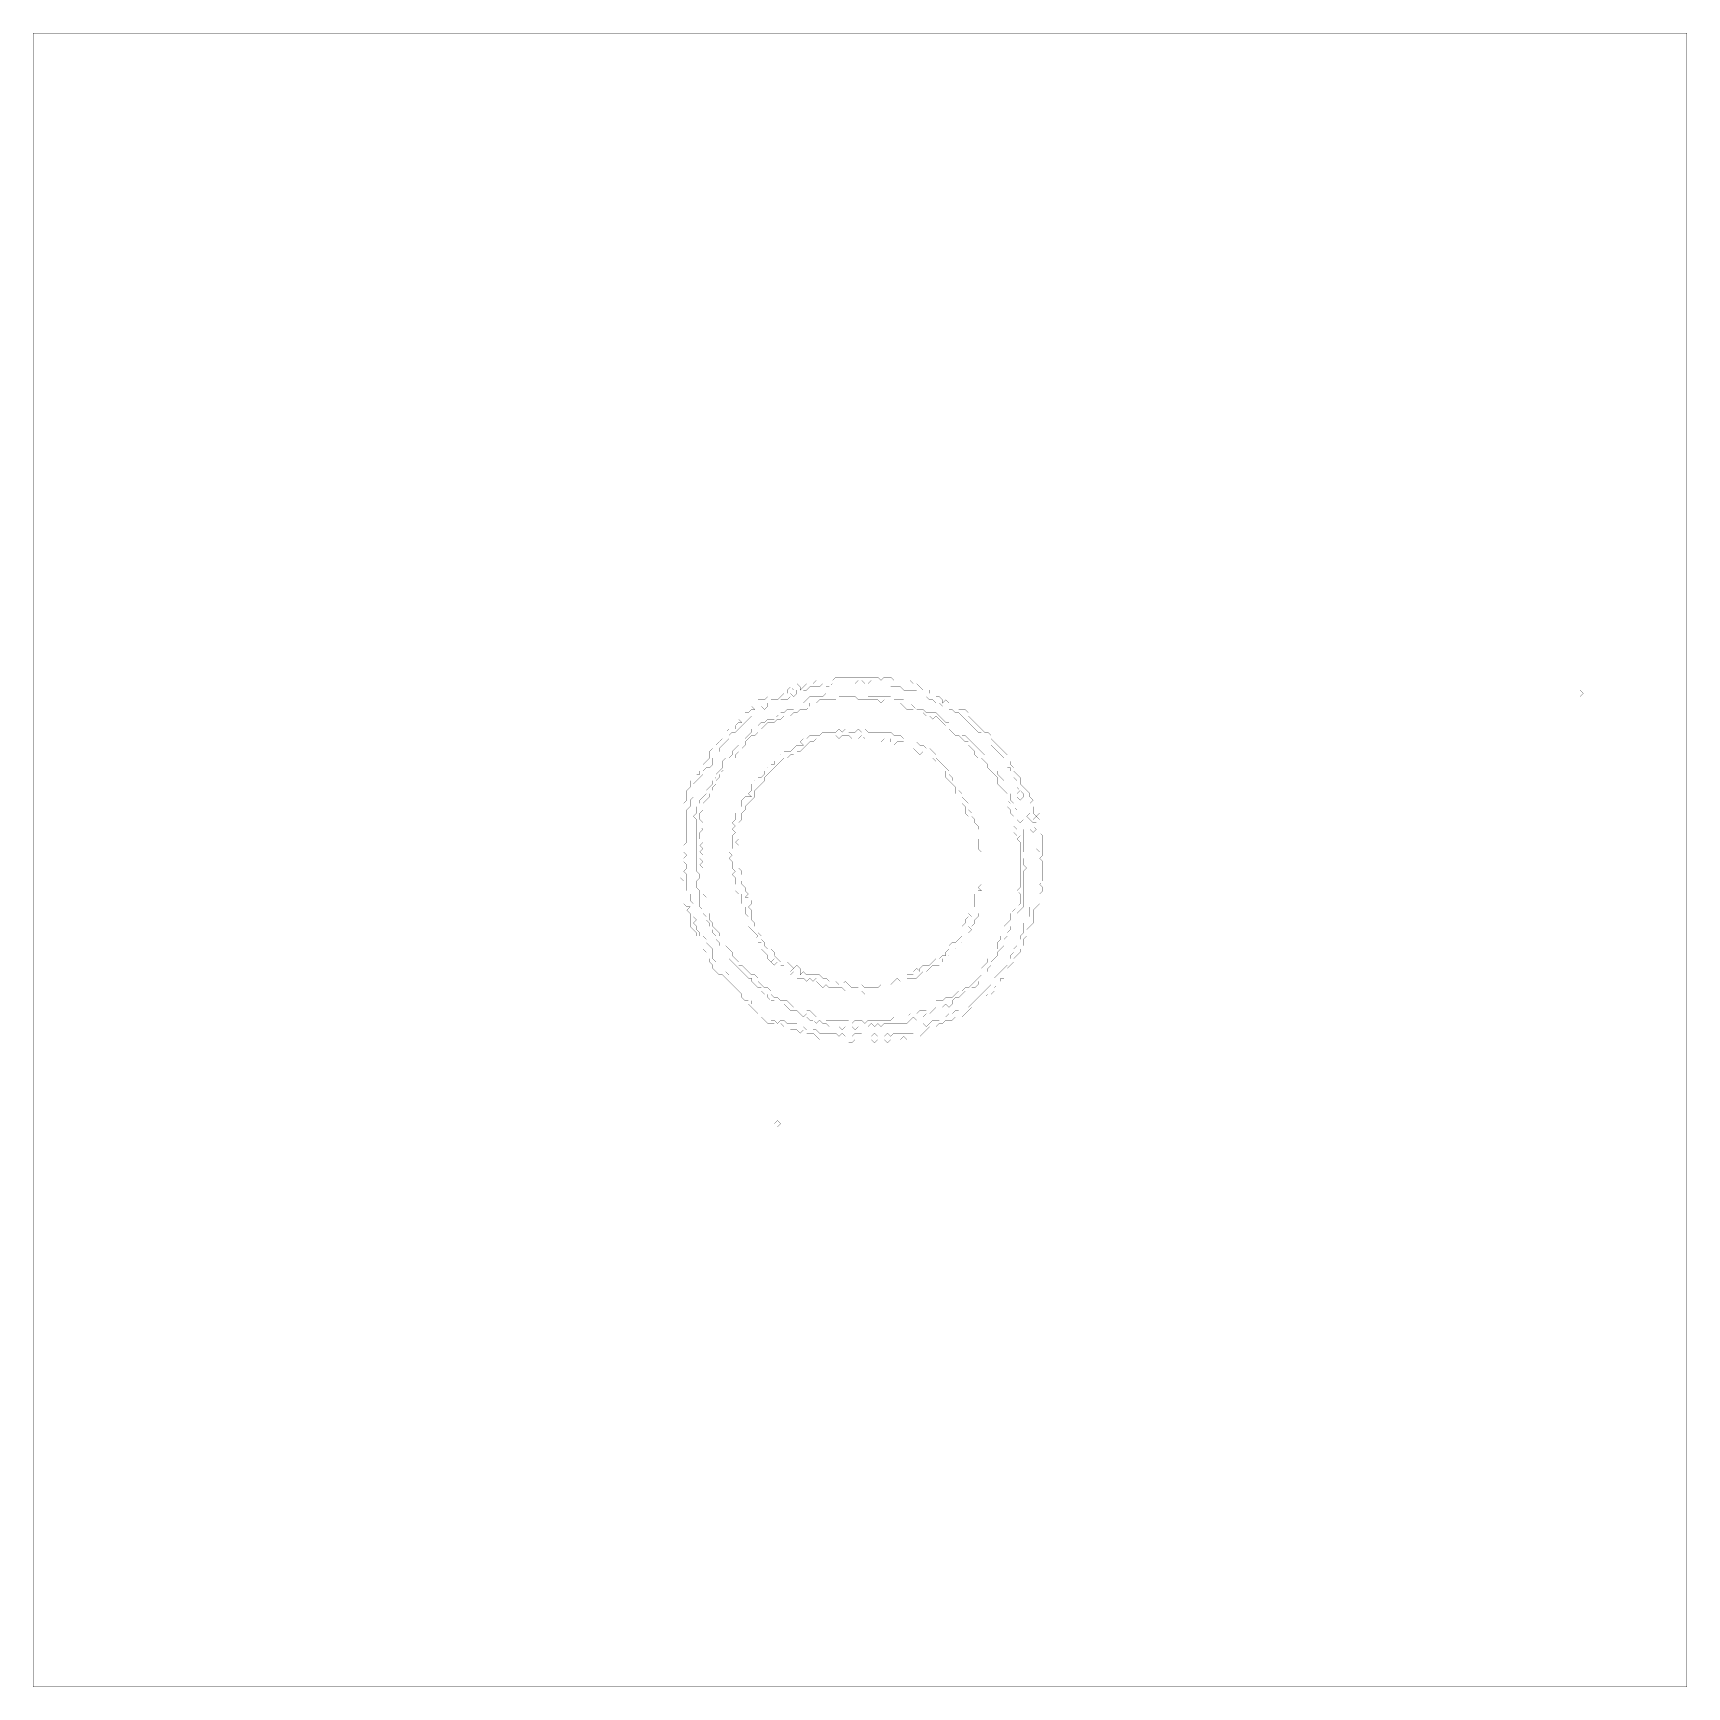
# Model space of a CAD drawing. Header units: metres. Extents: x 0 to 4933, y -4933 to 0.
import ezdxf

# ---------------------------------------------------------------- set-up
doc = ezdxf.new("R2010")
doc.units = ezdxf.units.M
doc.layers.add('conductor', color=1, linetype='Continuous')
doc.layers.add('substrate', color=5, linetype='Continuous')

msp = doc.modelspace()

# ---------------------------------------------------------------- linework, layer by layer
at = {"layer": 'conductor', "const_width": 0.5}
for points in [[(2461.3, -1930.5), (2451.7, -1940.1), (2442, -1940.1), (2432.4, -1940.1), (2422.7, -1940.1), (2413.1, -1940.1), (2403.4, -1940.1), (2393.8, -1940.1), (2384.1, -1940.1), (2374.5, -1949.8), (2364.8, -1949.8), (2355.2, -1940.1), (2345.5, -1949.8), (2335.9, -1949.8), (2326.2, -1949.8), (2316.6, -1949.8), (2306.9, -1959.4), (2297.3, -1959.4), (2287.6, -1969.1), (2278, -1959.4), (2278, -1969.1), (2268.3, -1978.7), (2258.6, -1969.1), (2258.6, -1978.7), (2249, -1988.4), (2239.3, -1988.4), (2229.7, -1988.4), (2220, -1998), (2210.4, -1998), (2200.7, -1998), (2191.1, -1998), (2191.1, -2007.7), (2181.4, -2017.3), (2171.8, -2007.7), (2162.1, -2007.7), (2162.1, -2017.3), (2162.1, -2027), (2152.5, -2036.6), (2142.8, -2036.6), (2133.2, -2046.3), (2123.5, -2055.9), (2113.9, -2065.6), (2104.2, -2075.3), (2094.6, -2084.9), (2084.9, -2084.9), (2075.3, -2094.6), (2075.3, -2104.2), (2065.6, -2113.9), (2055.9, -2123.5), (2046.3, -2133.2), (2046.3, -2142.8), (2036.6, -2152.5), (2027, -2162.1), (2027, -2171.8), (2027, -2181.4), (2017.3, -2191.1), (2007.7, -2191.1), (1998, -2200.7), (1998, -2210.4), (1988.4, -2220), (1978.7, -2229.7), (1969.1, -2239.3), (1969.1, -2249), (1969.1, -2258.6), (1969.1, -2268.3), (1969.1, -2278), (1959.4, -2287.6), (1959.4, -2297.3), (1959.4, -2306.9), (1949.8, -2316.6), (1949.8, -2326.2), (1949.8, -2335.9), (1949.8, -2345.5), (1949.8, -2355.2), (1949.8, -2364.8), (1949.8, -2374.5), (1949.8, -2384.1), (1949.8, -2393.8), (1949.8, -2403.4), (1949.8, -2413.1), (1940.1, -2422.7), (1940.1, -2432.4), (1940.1, -2442), (1949.8, -2451.7), (1940.1, -2461.3), (1940.1, -2471), (1949.8, -2480.7), (1949.8, -2490.3), (1940.1, -2500), (1949.8, -2509.6), (1949.8, -2519.3), (1949.8, -2528.9), (1949.8, -2538.6), (1949.8, -2548.2), (1949.8, -2557.9), (1959.4, -2567.5), (1959.4, -2577.2), (1959.4, -2586.8), (1969.1, -2596.5), (1969.1, -2606.1), (1969.1, -2615.8), (1969.1, -2625.4), (1969.1, -2635.1), (1978.7, -2644.7), (1969.1, -2654.4), (1978.7, -2664), (1978.7, -2673.7), (1988.4, -2683.4), (1988.4, -2693), (1998, -2693), (2007.7, -2702.7), (2007.7, -2712.3), (2017.3, -2722), (2027, -2731.6), (2027, -2741.3), (2027, -2750.9), (2027, -2760.6), (2036.6, -2770.2), (2036.6, -2779.9), (2046.3, -2789.5), (2055.9, -2799.2), (2065.6, -2799.2), (2075.3, -2808.8), (2075.3, -2818.5), (2084.9, -2828.1), (2094.6, -2837.8), (2104.2, -2847.4), (2113.9, -2857.1), (2123.5, -2866.7), (2133.2, -2876.4), (2142.8, -2886.1), (2142.8, -2895.7), (2152.5, -2895.7), (2162.1, -2905.4), (2171.8, -2915), (2181.4, -2924.7), (2191.1, -2934.3), (2200.7, -2944), (2210.4, -2944), (2220, -2953.6), (2229.7, -2944), (2239.3, -2944), (2249, -2953.6), (2258.6, -2953.6), (2268.3, -2953.6), (2278, -2953.6), (2287.6, -2963.3), (2297.3, -2963.3), (2306.9, -2972.9), (2316.6, -2963.3), (2326.2, -2972.9), (2335.9, -2972.9), (2345.5, -2982.6), (2355.2, -2982.6), (2364.8, -2982.6), (2374.5, -2982.6), (2384.1, -2982.6), (2393.8, -2982.6), (2403.4, -2992.2), (2413.1, -2982.6), (2422.7, -2992.2), (2432.4, -2982.6), (2442, -2992.2), (2451.7, -2982.6), (2461.3, -2982.6), (2471, -2982.6), (2480.7, -2992.2), (2490.3, -2992.2), (2500, -2992.2), (2509.6, -2982.6), (2519.3, -2992.2), (2528.9, -2992.2), (2538.6, -2992.2), (2548.2, -2982.6), (2557.9, -2992.2), (2567.5, -2982.6), (2577.2, -2982.6), (2586.8, -2982.6), (2596.5, -2982.6), (2606.1, -2982.6), (2615.8, -2982.6), (2625.4, -2982.6), (2635.1, -2972.9), (2644.7, -2963.3), (2654.4, -2953.6), (2664, -2963.3), (2673.7, -2953.6), (2683.4, -2944), (2693, -2944), (2702.7, -2944), (2712.3, -2934.3), (2722, -2934.3), (2731.6, -2924.7), (2741.3, -2924.7), (2750.9, -2915), (2760.6, -2915), (2770.2, -2905.4), (2779.9, -2905.4), (2789.5, -2905.4), (2799.2, -2895.7), (2808.8, -2886.1), (2818.5, -2876.4), (2828.1, -2866.7), (2837.8, -2857.1), (2847.4, -2847.4), (2857.1, -2837.8), (2866.7, -2837.8), (2866.7, -2828.1), (2866.7, -2818.5), (2876.4, -2808.8), (2886.1, -2799.2), (2895.7, -2789.5), (2905.4, -2779.9), (2905.4, -2770.2), (2915, -2760.6), (2915, -2750.9), (2924.7, -2741.3), (2924.7, -2731.6), (2934.3, -2722), (2934.3, -2712.3), (2944, -2702.7), (2944, -2693), (2953.6, -2683.4), (2953.6, -2673.7), (2953.6, -2664), (2953.6, -2654.4), (2963.3, -2644.7), (2972.9, -2635.1), (2972.9, -2625.4), (2972.9, -2615.8), (2972.9, -2606.1), (2982.6, -2596.5), (2992.2, -2586.8), (2992.2, -2577.2), (2992.2, -2567.5), (2992.2, -2557.9), (2992.2, -2548.2), (2992.2, -2538.6), (2992.2, -2528.9), (2992.2, -2519.3), (2992.2, -2509.6), (2992.2, -2500), (2992.2, -2490.3), (2992.2, -2480.7), (2992.2, -2471), (2992.2, -2461.3), (2992.2, -2451.7), (3001.9, -2442), (2992.2, -2432.4), (2992.2, -2422.7), (2992.2, -2413.1), (2992.2, -2403.4), (2992.2, -2393.8), (2992.2, -2384.1), (2992.2, -2374.5), (2992.2, -2364.8), (2992.2, -2355.2), (2982.6, -2355.2), (2972.9, -2345.5), (2963.3, -2335.9), (2972.9, -2326.2), (2963.3, -2316.6), (2963.3, -2306.9), (2963.3, -2297.3), (2963.3, -2287.6), (2953.6, -2278), (2953.6, -2268.3), (2944, -2258.6), (2934.3, -2249), (2934.3, -2239.3), (2934.3, -2229.7), (2924.7, -2220), (2924.7, -2210.4), (2915, -2200.7), (2915, -2191.1), (2905.4, -2191.1), (2895.7, -2181.4), (2895.7, -2171.8), (2895.7, -2162.1), (2886.1, -2152.5), (2876.4, -2142.8), (2866.7, -2133.2), (2857.1, -2123.5), (2857.1, -2113.9), (2847.4, -2104.2), (2837.8, -2094.6), (2828.1, -2084.9), (2818.5, -2084.9), (2808.8, -2075.3), (2799.2, -2065.6), (2789.5, -2055.9), (2779.9, -2046.3), (2770.2, -2036.6), (2760.6, -2027), (2750.9, -2027), (2741.3, -2017.3), (2731.6, -2017.3), (2722, -2007.7), (2712.3, -2007.7), (2702.7, -1998), (2693, -1998), (2683.4, -1988.4), (2673.7, -1988.4), (2664, -1978.7), (2664, -1969.1), (2654.4, -1969.1), (2644.7, -1969.1), (2635.1, -1959.4), (2625.4, -1959.4), (2615.8, -1959.4), (2606.1, -1959.4), (2596.5, -1959.4), (2586.8, -1949.8), (2577.2, -1949.8), (2567.5, -1949.8), (2557.9, -1949.8), (2548.2, -1940.1), (2538.6, -1940.1), (2528.9, -1940.1), (2519.3, -1940.1), (2509.6, -1930.5), (2500, -1930.5), (2490.3, -1940.1), (2480.7, -1940.1), (2471, -1930.5)], [(2355.2, -1978.7), (2364.8, -1969.1), (2374.5, -1969.1), (2384.1, -1969.1), (2393.8, -1969.1), (2403.4, -1969.1), (2413.1, -1969.1), (2422.7, -1969.1), (2432.4, -1969.1), (2442, -1969.1), (2451.7, -1969.1), (2461.3, -1969.1), (2471, -1969.1), (2480.7, -1969.1), (2490.3, -1978.7), (2500, -1978.7), (2509.6, -1978.7), (2519.3, -1978.7), (2528.9, -1978.7), (2538.6, -1978.7), (2548.2, -1978.7), (2557.9, -1978.7), (2567.5, -1988.4), (2577.2, -1988.4), (2586.8, -1988.4), (2596.5, -1988.4), (2606.1, -1998), (2615.8, -1998), (2625.4, -2007.7), (2635.1, -2017.3), (2644.7, -2017.3), (2654.4, -2017.3), (2664, -2027), (2673.7, -2027), (2683.4, -2027), (2693, -2027), (2702.7, -2036.6), (2712.3, -2046.3), (2722, -2055.9), (2731.6, -2055.9), (2741.3, -2065.6), (2750.9, -2075.3), (2760.6, -2084.9), (2770.2, -2094.6), (2779.9, -2094.6), (2789.5, -2104.2), (2799.2, -2113.9), (2808.8, -2123.5), (2818.5, -2133.2), (2828.1, -2142.8), (2837.8, -2152.5), (2837.8, -2162.1), (2847.4, -2171.8), (2857.1, -2181.4), (2866.7, -2191.1), (2876.4, -2200.7), (2876.4, -2210.4), (2886.1, -2220), (2895.7, -2229.7), (2895.7, -2239.3), (2895.7, -2249), (2905.4, -2258.6), (2915, -2268.3), (2915, -2278), (2915, -2287.6), (2924.7, -2297.3), (2924.7, -2306.9), (2934.3, -2316.6), (2924.7, -2326.2), (2934.3, -2326.2), (2944, -2335.9), (2934.3, -2345.5), (2934.3, -2355.2), (2934.3, -2364.8), (2944, -2364.8), (2953.6, -2374.5), (2953.6, -2384.1), (2953.6, -2393.8), (2953.6, -2403.4), (2953.6, -2413.1), (2953.6, -2422.7), (2953.6, -2432.4), (2953.6, -2442), (2963.3, -2451.7), (2953.6, -2461.3), (2953.6, -2471), (2953.6, -2480.7), (2963.3, -2490.3), (2953.6, -2500), (2953.6, -2509.6), (2953.6, -2519.3), (2953.6, -2528.9), (2953.6, -2538.6), (2953.6, -2548.2), (2953.6, -2557.9), (2953.6, -2567.5), (2953.6, -2577.2), (2953.6, -2586.8), (2953.6, -2596.5), (2953.6, -2606.1), (2944, -2615.8), (2934.3, -2625.4), (2934.3, -2635.1), (2934.3, -2644.7), (2924.7, -2654.4), (2915, -2664), (2915, -2673.7), (2905.4, -2683.4), (2905.4, -2693), (2895.7, -2702.7), (2895.7, -2712.3), (2895.7, -2722), (2886.1, -2731.6), (2876.4, -2741.3), (2876.4, -2750.9), (2866.7, -2760.6), (2857.1, -2770.2), (2857.1, -2779.9), (2847.4, -2789.5), (2847.4, -2799.2), (2837.8, -2808.8), (2828.1, -2818.5), (2818.5, -2828.1), (2818.5, -2837.8), (2808.8, -2847.4), (2799.2, -2847.4), (2789.5, -2857.1), (2779.9, -2857.1), (2770.2, -2866.7), (2760.6, -2876.4), (2750.9, -2876.4), (2741.3, -2886.1), (2741.3, -2895.7), (2731.6, -2905.4), (2722, -2895.7), (2712.3, -2905.4), (2702.7, -2905.4), (2693, -2905.4), (2683.4, -2915), (2673.7, -2924.7), (2664, -2924.7), (2654.4, -2934.3), (2644.7, -2934.3), (2635.1, -2944), (2625.4, -2934.3), (2615.8, -2944), (2606.1, -2953.6), (2596.5, -2953.6), (2586.8, -2953.6), (2577.2, -2953.6), (2567.5, -2953.6), (2557.9, -2953.6), (2548.2, -2953.6), (2538.6, -2953.6), (2528.9, -2963.3), (2519.3, -2953.6), (2509.6, -2963.3), (2500, -2953.6), (2490.3, -2963.3), (2480.7, -2963.3), (2471, -2963.3), (2461.3, -2963.3), (2451.7, -2972.9), (2442, -2963.3), (2432.4, -2963.3), (2422.7, -2963.3), (2413.1, -2972.9), (2403.4, -2963.3), (2393.8, -2963.3), (2384.1, -2963.3), (2374.5, -2963.3), (2364.8, -2953.6), (2355.2, -2953.6), (2345.5, -2944), (2335.9, -2953.6), (2326.2, -2944), (2316.6, -2944), (2306.9, -2934.3), (2306.9, -2924.7), (2297.3, -2934.3), (2287.6, -2924.7), (2278, -2915), (2268.3, -2915), (2258.6, -2915), (2249, -2905.4), (2239.3, -2895.7), (2229.7, -2895.7), (2220, -2895.7), (2210.4, -2886.1), (2200.7, -2886.1), (2191.1, -2876.4), (2191.1, -2866.7), (2181.4, -2866.7), (2171.8, -2857.1), (2171.8, -2847.4), (2162.1, -2847.4), (2152.5, -2837.8), (2142.8, -2828.1), (2142.8, -2818.5), (2133.2, -2818.5), (2123.5, -2808.8), (2113.9, -2799.2), (2104.2, -2789.5), (2094.6, -2779.9), (2084.9, -2770.2), (2075.3, -2760.6), (2075.3, -2750.9), (2065.6, -2741.3), (2055.9, -2731.6), (2046.3, -2722), (2046.3, -2712.3), (2036.6, -2702.7), (2036.6, -2693), (2027, -2683.4), (2027, -2673.7), (2017.3, -2664), (2017.3, -2654.4), (2007.7, -2644.7), (2007.7, -2635.1), (1998, -2625.4), (1998, -2615.8), (1988.4, -2606.1), (1988.4, -2596.5), (1988.4, -2586.8), (1988.4, -2577.2), (1988.4, -2567.5), (1988.4, -2557.9), (1978.7, -2548.2), (1978.7, -2538.6), (1978.7, -2528.9), (1988.4, -2519.3), (1988.4, -2509.6), (1978.7, -2500), (1978.7, -2490.3), (1978.7, -2480.7), (1978.7, -2471), (1978.7, -2461.3), (1978.7, -2451.7), (1978.7, -2442), (1978.7, -2432.4), (1978.7, -2422.7), (1978.7, -2413.1), (1978.7, -2403.4), (1978.7, -2393.8), (1978.7, -2384.1), (1978.7, -2374.5), (1978.7, -2364.8), (1978.7, -2355.2), (1978.7, -2345.5), (1969.1, -2335.9), (1978.7, -2326.2), (1978.7, -2316.6), (1978.7, -2306.9), (1988.4, -2297.3), (1988.4, -2287.6), (1998, -2278), (2007.7, -2268.3), (2007.7, -2258.6), (2017.3, -2249), (2027, -2239.3), (2027, -2229.7), (2036.6, -2220), (2036.6, -2210.4), (2046.3, -2200.7), (2055.9, -2191.1), (2055.9, -2181.4), (2055.9, -2171.8), (2065.6, -2162.1), (2075.3, -2162.1), (2084.9, -2152.5), (2084.9, -2142.8), (2094.6, -2133.2), (2104.2, -2123.5), (2104.2, -2113.9), (2113.9, -2104.2), (2123.5, -2104.2), (2133.2, -2094.6), (2142.8, -2084.9), (2142.8, -2075.3), (2152.5, -2065.6), (2162.1, -2065.6), (2171.8, -2055.9), (2181.4, -2055.9), (2191.1, -2046.3), (2200.7, -2046.3), (2210.4, -2046.3), (2220, -2036.6), (2229.7, -2027), (2239.3, -2027), (2249, -2017.3), (2258.6, -2017.3), (2268.3, -2017.3), (2278, -2007.7), (2287.6, -1998), (2297.3, -1998), (2306.9, -1988.4), (2316.6, -1978.7), (2326.2, -1978.7), (2335.9, -1978.7), (2345.5, -1978.7)], [(2393.8, -2094.6), (2384.1, -2104.2), (2374.5, -2104.2), (2364.8, -2104.2), (2355.2, -2104.2), (2345.5, -2104.2), (2335.9, -2104.2), (2326.2, -2113.9), (2316.6, -2113.9), (2306.9, -2123.5), (2297.3, -2133.2), (2287.6, -2142.8), (2278, -2142.8), (2268.3, -2152.5), (2258.6, -2152.5), (2249, -2162.1), (2239.3, -2162.1), (2229.7, -2171.8), (2220, -2181.4), (2210.4, -2191.1), (2200.7, -2200.7), (2191.1, -2210.4), (2181.4, -2220), (2181.4, -2229.7), (2171.8, -2239.3), (2162.1, -2249), (2152.5, -2258.6), (2152.5, -2268.3), (2152.5, -2278), (2142.8, -2287.6), (2133.2, -2297.3), (2123.5, -2306.9), (2123.5, -2316.6), (2113.9, -2326.2), (2113.9, -2335.9), (2113.9, -2345.5), (2104.2, -2355.2), (2104.2, -2364.8), (2104.2, -2374.5), (2104.2, -2384.1), (2104.2, -2393.8), (2104.2, -2403.4), (2094.6, -2413.1), (2104.2, -2422.7), (2104.2, -2432.4), (2104.2, -2442), (2104.2, -2451.7), (2104.2, -2461.3), (2104.2, -2471), (2104.2, -2480.7), (2104.2, -2490.3), (2113.9, -2500), (2113.9, -2509.6), (2104.2, -2519.3), (2113.9, -2528.9), (2113.9, -2538.6), (2123.5, -2548.2), (2123.5, -2557.9), (2133.2, -2567.5), (2123.5, -2577.2), (2133.2, -2577.2), (2142.8, -2586.8), (2142.8, -2596.5), (2133.2, -2606.1), (2142.8, -2615.8), (2142.8, -2625.4), (2142.8, -2635.1), (2142.8, -2644.7), (2152.5, -2654.4), (2152.5, -2664), (2162.1, -2673.7), (2162.1, -2683.4), (2171.8, -2693), (2171.8, -2702.7), (2181.4, -2712.3), (2181.4, -2722), (2191.1, -2731.6), (2200.7, -2731.6), (2210.4, -2741.3), (2210.4, -2750.9), (2220, -2760.6), (2229.7, -2770.2), (2239.3, -2770.2), (2249, -2770.2), (2258.6, -2779.9), (2268.3, -2789.5), (2258.6, -2799.2), (2268.3, -2789.5), (2278, -2779.9), (2287.6, -2789.5), (2287.6, -2799.2), (2287.6, -2808.8), (2297.3, -2799.2), (2306.9, -2808.8), (2316.6, -2808.8), (2326.2, -2808.8), (2335.9, -2808.8), (2345.5, -2808.8), (2355.2, -2818.5), (2364.8, -2818.5), (2374.5, -2828.1), (2384.1, -2828.1), (2393.8, -2828.1), (2403.4, -2837.8), (2413.1, -2837.8), (2422.7, -2828.1), (2432.4, -2837.8), (2442, -2847.4), (2451.7, -2847.4), (2461.3, -2847.4), (2471, -2837.8), (2480.7, -2847.4), (2490.3, -2847.4), (2500, -2847.4), (2509.6, -2847.4), (2519.3, -2847.4), (2528.9, -2837.8), (2538.6, -2837.8), (2548.2, -2837.8), (2557.9, -2837.8), (2567.5, -2828.1), (2577.2, -2818.5), (2586.8, -2828.1), (2596.5, -2818.5), (2606.1, -2808.8), (2615.8, -2808.8), (2625.4, -2808.8), (2625.4, -2799.2), (2635.1, -2789.5), (2644.7, -2799.2), (2644.7, -2789.5), (2654.4, -2779.9), (2664, -2779.9), (2673.7, -2779.9), (2683.4, -2770.2), (2693, -2760.6), (2702.7, -2760.6), (2712.3, -2750.9), (2722, -2750.9), (2722, -2741.3), (2731.6, -2731.6), (2731.6, -2722), (2741.3, -2712.3), (2750.9, -2712.3), (2760.6, -2702.7), (2770.2, -2693), (2770.2, -2683.4), (2770.2, -2673.7), (2770.2, -2664), (2779.9, -2654.4), (2779.9, -2644.7), (2789.5, -2635.1), (2799.2, -2635.1), (2789.5, -2625.4), (2799.2, -2615.8), (2808.8, -2606.1), (2808.8, -2596.5), (2808.8, -2586.8), (2808.8, -2577.2), (2808.8, -2567.5), (2818.5, -2557.9), (2828.1, -2557.9), (2818.5, -2548.2), (2828.1, -2538.6), (2828.1, -2528.9), (2828.1, -2519.3), (2828.1, -2509.6), (2828.1, -2500), (2828.1, -2490.3), (2828.1, -2480.7), (2828.1, -2471), (2828.1, -2461.3), (2828.1, -2451.7), (2828.1, -2442), (2818.5, -2432.4), (2818.5, -2422.7), (2818.5, -2413.1), (2818.5, -2403.4), (2808.8, -2393.8), (2799.2, -2384.1), (2799.2, -2374.5), (2799.2, -2364.8), (2799.2, -2355.2), (2789.5, -2345.5), (2789.5, -2335.9), (2779.9, -2326.2), (2779.9, -2316.6), (2779.9, -2306.9), (2770.2, -2297.3), (2770.2, -2287.6), (2760.6, -2278), (2750.9, -2268.3), (2750.9, -2258.6), (2750.9, -2249), (2741.3, -2239.3), (2731.6, -2229.7), (2722, -2220), (2722, -2210.4), (2722, -2200.7), (2712.3, -2200.7), (2702.7, -2191.1), (2693, -2181.4), (2693, -2171.8), (2683.4, -2162.1), (2673.7, -2162.1), (2664, -2152.5), (2654.4, -2142.8), (2644.7, -2152.5), (2635.1, -2142.8), (2625.4, -2133.2), (2615.8, -2133.2), (2606.1, -2123.5), (2596.5, -2113.9), (2586.8, -2113.9), (2577.2, -2113.9), (2567.5, -2123.5), (2557.9, -2113.9), (2557.9, -2104.2), (2548.2, -2104.2), (2538.6, -2104.2), (2528.9, -2113.9), (2519.3, -2104.2), (2509.6, -2104.2), (2500, -2104.2), (2490.3, -2104.2), (2480.7, -2104.2), (2471, -2094.6), (2461.3, -2104.2), (2451.7, -2104.2), (2442, -2104.2), (2432.4, -2094.6), (2422.7, -2094.6), (2413.1, -2094.6), (2403.4, -2104.2)], [(2934.3, -2268.3), (2944, -2258.6), (2953.6, -2268.3), (2953.6, -2278), (2944, -2287.6), (2934.3, -2278)], [(2934.3, -2345.5), (2944, -2335.9), (2953.6, -2345.5), (2944, -2355.2)], [(2972.9, -2374.5), (2982.6, -2364.8), (2992.2, -2374.5), (2982.6, -2384.1)]]:
    msp.add_lwpolyline(points, close=True, dxfattribs=at)
at = {"layer": 'substrate', "const_width": 0.5}
for points in [[(0, 0), (0, -9.7), (0, -19.3), (0, -29), (0, -38.6), (0, -48.3), (0, -57.9), (0, -67.6), (0, -77.2), (0, -86.9), (0, -96.5), (0, -106.2), (0, -115.8), (0, -125.5), (0, -135.1), (0, -144.8), (0, -154.4), (0, -164.1), (0, -173.7), (0, -183.4), (0, -193), (0, -202.7), (0, -212.4), (0, -222), (0, -231.7), (0, -241.3), (0, -251), (0, -260.6), (0, -270.3), (0, -279.9), (0, -289.6), (0, -299.2), (0, -308.9), (0, -318.5), (0, -328.2), (0, -337.8), (0, -347.5), (0, -357.1), (0, -366.8), (0, -376.4), (0, -386.1), (0, -395.7), (0, -405.4), (0, -415.1), (0, -424.7), (0, -434.4), (0, -444), (0, -453.7), (0, -463.3), (0, -473), (0, -482.6), (0, -492.3), (0, -501.9), (0, -511.6), (0, -521.2), (0, -530.9), (0, -540.5), (0, -550.2), (0, -559.8), (0, -569.5), (0, -579.1), (0, -588.8), (0, -598.4), (0, -608.1), (0, -617.8), (0, -627.4), (0, -637.1), (0, -646.7), (0, -656.4), (0, -666), (0, -675.7), (0, -685.3), (0, -695), (0, -704.6), (0, -714.3), (0, -723.9), (0, -733.6), (0, -743.2), (0, -752.9), (0, -762.5), (0, -772.2), (0, -781.8), (0, -791.5), (0, -801.1), (0, -810.8), (0, -820.4), (0, -830.1), (0, -839.8), (0, -849.4), (0, -859.1), (0, -868.7), (0, -878.4), (0, -888), (0, -897.7), (0, -907.3), (0, -917), (0, -926.6), (0, -936.3), (0, -945.9), (0, -955.6), (0, -965.2), (0, -974.9), (0, -984.5), (0, -994.2), (0, -1003.8), (0, -1013.5), (0, -1023.1), (0, -1032.8), (0, -1042.5), (0, -1052.1), (0, -1061.8), (0, -1071.4), (0, -1081.1), (0, -1090.7), (0, -1100.4), (0, -1110), (0, -1119.7), (0, -1129.3), (0, -1139), (0, -1148.6), (0, -1158.3), (0, -1167.9), (0, -1177.6), (0, -1187.2), (0, -1196.9), (0, -1206.5), (0, -1216.2), (0, -1225.8), (0, -1235.5), (0, -1245.2), (0, -1254.8), (0, -1264.5), (0, -1274.1), (0, -1283.8), (0, -1293.4), (0, -1303.1), (0, -1312.7), (0, -1322.4), (0, -1332), (0, -1341.7), (0, -1351.3), (0, -1361), (0, -1370.6), (0, -1380.3), (0, -1389.9), (0, -1399.6), (0, -1409.2), (0, -1418.9), (0, -1428.5), (0, -1438.2), (0, -1447.9), (0, -1457.5), (0, -1467.2), (0, -1476.8), (0, -1486.5), (0, -1496.1), (0, -1505.8), (0, -1515.4), (0, -1525.1), (0, -1534.7), (0, -1544.4), (0, -1554), (0, -1563.7), (0, -1573.3), (0, -1583), (0, -1592.6), (0, -1602.3), (0, -1611.9), (0, -1621.6), (0, -1631.2), (0, -1640.9), (0, -1650.6), (0, -1660.2), (0, -1669.9), (0, -1679.5), (0, -1689.2), (0, -1698.8), (0, -1708.5), (0, -1718.1), (0, -1727.8), (0, -1737.4), (0, -1747.1), (0, -1756.7), (0, -1766.4), (0, -1776), (0, -1785.7), (0, -1795.3), (0, -1805), (0, -1814.6), (0, -1824.3), (0, -1833.9), (0, -1843.6), (0, -1853.2), (0, -1862.9), (0, -1872.6), (0, -1882.2), (0, -1891.9), (0, -1901.5), (0, -1911.2), (0, -1920.8), (0, -1930.5), (0, -1940.1), (0, -1949.8), (0, -1959.4), (0, -1969.1), (0, -1978.7), (0, -1988.4), (0, -1998), (0, -2007.7), (0, -2017.3), (0, -2027), (0, -2036.6), (0, -2046.3), (0, -2055.9), (0, -2065.6), (0, -2075.3), (0, -2084.9), (0, -2094.6), (0, -2104.2), (0, -2113.9), (0, -2123.5), (0, -2133.2), (0, -2142.8), (0, -2152.5), (0, -2162.1), (0, -2171.8), (0, -2181.4), (0, -2191.1), (0, -2200.7), (0, -2210.4), (0, -2220), (0, -2229.7), (0, -2239.3), (0, -2249), (0, -2258.6), (0, -2268.3), (0, -2278), (0, -2287.6), (0, -2297.3), (0, -2306.9), (0, -2316.6), (0, -2326.2), (0, -2335.9), (0, -2345.5), (0, -2355.2), (0, -2364.8), (0, -2374.5), (0, -2384.1), (0, -2393.8), (0, -2403.4), (0, -2413.1), (0, -2422.7), (0, -2432.4), (0, -2442), (0, -2451.7), (0, -2461.3), (0, -2471), (0, -2480.7), (0, -2490.3), (0, -2500), (0, -2509.6), (0, -2519.3), (0, -2528.9), (0, -2538.6), (0, -2548.2), (0, -2557.9), (0, -2567.5), (0, -2577.2), (0, -2586.8), (0, -2596.5), (0, -2606.1), (0, -2615.8), (0, -2625.4), (0, -2635.1), (0, -2644.7), (0, -2654.4), (0, -2664), (0, -2673.7), (0, -2683.4), (0, -2693), (0, -2702.7), (0, -2712.3), (0, -2722), (0, -2731.6), (0, -2741.3), (0, -2750.9), (0, -2760.6), (0, -2770.2), (0, -2779.9), (0, -2789.5), (0, -2799.2), (0, -2808.8), (0, -2818.5), (0, -2828.1), (0, -2837.8), (0, -2847.4), (0, -2857.1), (0, -2866.7), (0, -2876.4), (0, -2886.1), (0, -2895.7), (0, -2905.4), (0, -2915), (0, -2924.7), (0, -2934.3), (0, -2944), (0, -2953.6), (0, -2963.3), (0, -2972.9), (0, -2982.6), (0, -2992.2), (0, -3001.9), (0, -3011.5), (0, -3021.2), (0, -3030.8), (0, -3040.5), (0, -3050.1), (0, -3059.8), (0, -3069.4), (0, -3079.1), (0, -3088.8), (0, -3098.4), (0, -3108.1), (0, -3117.7), (0, -3127.4), (0, -3137), (0, -3146.7), (0, -3156.3), (0, -3166), (0, -3175.6), (0, -3185.3), (0, -3194.9), (0, -3204.6), (0, -3214.2), (0, -3223.9), (0, -3233.5), (0, -3243.2), (0, -3252.8), (0, -3262.5), (0, -3272.1), (0, -3281.8), (0, -3291.4), (0, -3301.1), (0, -3310.8), (0, -3320.4), (0, -3330.1), (0, -3339.7), (0, -3349.4), (0, -3359), (0, -3368.7), (0, -3378.3), (0, -3388), (0, -3397.6), (0, -3407.3), (0, -3416.9), (0, -3426.6), (0, -3436.2), (0, -3445.9), (0, -3455.5), (0, -3465.2), (0, -3474.8), (0, -3484.5), (0, -3494.1), (0, -3503.8), (0, -3513.5), (0, -3523.1), (0, -3532.8), (0, -3542.4), (0, -3552.1), (0, -3561.7), (0, -3571.4), (0, -3581), (0, -3590.7), (0, -3600.3), (0, -3610), (0, -3619.6), (0, -3629.3), (0, -3638.9), (0, -3648.6), (0, -3658.2), (0, -3667.9), (0, -3677.5), (0, -3687.2), (0, -3696.8), (0, -3706.5), (0, -3716.2), (0, -3725.8), (0, -3735.5), (0, -3745.1), (0, -3754.8), (0, -3764.4), (0, -3774.1), (0, -3783.7), (0, -3793.4), (0, -3803), (0, -3812.7), (0, -3822.3), (0, -3832), (0, -3841.6), (0, -3851.3), (0, -3860.9), (0, -3870.6), (0, -3880.2), (0, -3889.9), (0, -3899.5), (0, -3909.2), (0, -3918.9), (0, -3928.5), (0, -3938.2), (0, -3947.8), (0, -3957.5), (0, -3967.1), (0, -3976.8), (0, -3986.4), (0, -3996.1), (0, -4005.7), (0, -4015.4), (0, -4025), (0, -4034.7), (0, -4044.3), (0, -4054), (0, -4063.6), (0, -4073.3), (0, -4082.9), (0, -4092.6), (0, -4102.2), (0, -4111.9), (0, -4121.6), (0, -4131.2), (0, -4140.9), (0, -4150.5), (0, -4160.2), (0, -4169.8), (0, -4179.5), (0, -4189.1), (0, -4198.8), (0, -4208.4), (0, -4218.1), (0, -4227.7), (0, -4237.4), (0, -4247), (0, -4256.7), (0, -4266.3), (0, -4276), (0, -4285.6), (0, -4295.3), (0, -4304.9), (0, -4314.6), (0, -4324.2), (0, -4333.9), (0, -4343.6), (0, -4353.2), (0, -4362.9), (0, -4372.5), (0, -4382.2), (0, -4391.8), (0, -4401.5), (0, -4411.1), (0, -4420.8), (0, -4430.4), (0, -4440.1), (0, -4449.7), (0, -4459.4), (0, -4469), (0, -4478.7), (0, -4488.3), (0, -4498), (0, -4507.6), (0, -4517.3), (0, -4526.9), (0, -4536.6), (0, -4546.3), (0, -4555.9), (0, -4565.6), (0, -4575.2), (0, -4584.9), (0, -4594.5), (0, -4604.2), (0, -4613.8), (0, -4623.5), (0, -4633.1), (0, -4642.8), (0, -4652.4), (0, -4662.1), (0, -4671.7), (0, -4681.4), (0, -4691), (0, -4700.7), (0, -4710.3), (0, -4720), (0, -4729.6), (0, -4739.3), (0, -4749), (0, -4758.6), (0, -4768.3), (0, -4777.9), (0, -4787.6), (0, -4797.2), (0, -4806.9), (0, -4816.5), (0, -4826.2), (0, -4835.8), (0, -4845.5), (0, -4855.1), (0, -4864.8), (0, -4874.4), (0, -4884.1), (0, -4893.7), (0, -4903.4), (0, -4913), (0, -4922.7), (0, -4932.3), (9.7, -4932.3), (19.3, -4932.3), (29, -4932.3), (38.6, -4932.3), (48.3, -4932.3), (57.9, -4932.3), (67.6, -4932.3), (77.2, -4932.3), (86.9, -4932.3), (96.5, -4932.3), (106.2, -4932.3), (115.8, -4932.3), (125.5, -4932.3), (135.1, -4932.3), (144.8, -4932.3), (154.4, -4932.3), (164.1, -4932.3), (173.7, -4932.3), (183.4, -4932.3), (193, -4932.3), (202.7, -4932.3), (212.4, -4932.3), (222, -4932.3), (231.7, -4932.3), (241.3, -4932.3), (251, -4932.3), (260.6, -4932.3), (270.3, -4932.3), (279.9, -4932.3), (289.6, -4932.3), (299.2, -4932.3), (308.9, -4932.3), (318.5, -4932.3), (328.2, -4932.3), (337.8, -4932.3), (347.5, -4932.3), (357.1, -4932.3), (366.8, -4932.3), (376.4, -4932.3), (386.1, -4932.3), (395.7, -4932.3), (405.4, -4932.3), (415.1, -4932.3), (424.7, -4932.3), (434.4, -4932.3), (444, -4932.3), (453.7, -4932.3), (463.3, -4932.3), (473, -4932.3), (482.6, -4932.3), (492.3, -4932.3), (501.9, -4932.3), (511.6, -4932.3), (521.2, -4932.3), (530.9, -4932.3), (540.5, -4932.3), (550.2, -4932.3), (559.8, -4932.3), (569.5, -4932.3), (579.1, -4932.3), (588.8, -4932.3), (598.4, -4932.3), (608.1, -4932.3), (617.8, -4932.3), (627.4, -4932.3), (637.1, -4932.3), (646.7, -4932.3), (656.4, -4932.3), (666, -4932.3), (675.7, -4932.3), (685.3, -4932.3), (695, -4932.3), (704.6, -4932.3), (714.3, -4932.3), (723.9, -4932.3), (733.6, -4932.3), (743.2, -4932.3), (752.9, -4932.3), (762.5, -4932.3), (772.2, -4932.3), (781.8, -4932.3), (791.5, -4932.3), (801.1, -4932.3), (810.8, -4932.3), (820.4, -4932.3), (830.1, -4932.3), (839.8, -4932.3), (849.4, -4932.3), (859.1, -4932.3), (868.7, -4932.3), (878.4, -4932.3), (888, -4932.3), (897.7, -4932.3), (907.3, -4932.3), (917, -4932.3), (926.6, -4932.3), (936.3, -4932.3), (945.9, -4932.3), (955.6, -4932.3), (965.2, -4932.3), (974.9, -4932.3), (984.5, -4932.3), (994.2, -4932.3), (1003.8, -4932.3), (1013.5, -4932.3), (1023.1, -4932.3), (1032.8, -4932.3), (1042.5, -4932.3), (1052.1, -4932.3), (1061.8, -4932.3), (1071.4, -4932.3), (1081.1, -4932.3), (1090.7, -4932.3), (1100.4, -4932.3), (1110, -4932.3), (1119.7, -4932.3), (1129.3, -4932.3), (1139, -4932.3), (1148.6, -4932.3), (1158.3, -4932.3), (1167.9, -4932.3), (1177.6, -4932.3), (1187.2, -4932.3), (1196.9, -4932.3), (1206.5, -4932.3), (1216.2, -4932.3), (1225.8, -4932.3), (1235.5, -4932.3), (1245.2, -4932.3), (1254.8, -4932.3), (1264.5, -4932.3), (1274.1, -4932.3), (1283.8, -4932.3), (1293.4, -4932.3), (1303.1, -4932.3), (1312.7, -4932.3), (1322.4, -4932.3), (1332, -4932.3), (1341.7, -4932.3), (1351.3, -4932.3), (1361, -4932.3), (1370.6, -4932.3), (1380.3, -4932.3), (1389.9, -4932.3), (1399.6, -4932.3), (1409.2, -4932.3), (1418.9, -4932.3), (1428.5, -4932.3), (1438.2, -4932.3), (1447.9, -4932.3), (1457.5, -4932.3), (1467.2, -4932.3), (1476.8, -4932.3), (1486.5, -4932.3), (1496.1, -4932.3), (1505.8, -4932.3), (1515.4, -4932.3), (1525.1, -4932.3), (1534.7, -4932.3), (1544.4, -4932.3), (1554, -4932.3), (1563.7, -4932.3), (1573.3, -4932.3), (1583, -4932.3), (1592.6, -4932.3), (1602.3, -4932.3), (1611.9, -4932.3), (1621.6, -4932.3), (1631.2, -4932.3), (1640.9, -4932.3), (1650.6, -4932.3), (1660.2, -4932.3), (1669.9, -4932.3), (1679.5, -4932.3), (1689.2, -4932.3), (1698.8, -4932.3), (1708.5, -4932.3), (1718.1, -4932.3), (1727.8, -4932.3), (1737.4, -4932.3), (1747.1, -4932.3), (1756.7, -4932.3), (1766.4, -4932.3), (1776, -4932.3), (1785.7, -4932.3), (1795.3, -4932.3), (1805, -4932.3), (1814.6, -4932.3), (1824.3, -4932.3), (1833.9, -4932.3), (1843.6, -4932.3), (1853.2, -4932.3), (1862.9, -4932.3), (1872.6, -4932.3), (1882.2, -4932.3), (1891.9, -4932.3), (1901.5, -4932.3), (1911.2, -4932.3), (1920.8, -4932.3), (1930.5, -4932.3), (1940.1, -4932.3), (1949.8, -4932.3), (1959.4, -4932.3), (1969.1, -4932.3), (1978.7, -4932.3), (1988.4, -4932.3), (1998, -4932.3), (2007.7, -4932.3), (2017.3, -4932.3), (2027, -4932.3), (2036.6, -4932.3), (2046.3, -4932.3), (2055.9, -4932.3), (2065.6, -4932.3), (2075.3, -4932.3), (2084.9, -4932.3), (2094.6, -4932.3), (2104.2, -4932.3), (2113.9, -4932.3), (2123.5, -4932.3), (2133.2, -4932.3), (2142.8, -4932.3), (2152.5, -4932.3), (2162.1, -4932.3), (2171.8, -4932.3), (2181.4, -4932.3), (2191.1, -4932.3), (2200.7, -4932.3), (2210.4, -4932.3), (2220, -4932.3), (2229.7, -4932.3), (2239.3, -4932.3), (2249, -4932.3), (2258.6, -4932.3), (2268.3, -4932.3), (2278, -4932.3), (2287.6, -4932.3), (2297.3, -4932.3), (2306.9, -4932.3), (2316.6, -4932.3), (2326.2, -4932.3), (2335.9, -4932.3), (2345.5, -4932.3), (2355.2, -4932.3), (2364.8, -4932.3), (2374.5, -4932.3), (2384.1, -4932.3), (2393.8, -4932.3), (2403.4, -4932.3), (2413.1, -4932.3), (2422.7, -4932.3), (2432.4, -4932.3), (2442, -4932.3), (2451.7, -4932.3), (2461.3, -4932.3), (2471, -4932.3), (2480.7, -4932.3), (2490.3, -4932.3), (2500, -4932.3), (2509.6, -4932.3), (2519.3, -4932.3), (2528.9, -4932.3), (2538.6, -4932.3), (2548.2, -4932.3), (2557.9, -4932.3), (2567.5, -4932.3), (2577.2, -4932.3), (2586.8, -4932.3), (2596.5, -4932.3), (2606.1, -4932.3), (2615.8, -4932.3), (2625.4, -4932.3), (2635.1, -4932.3), (2644.7, -4932.3), (2654.4, -4932.3), (2664, -4932.3), (2673.7, -4932.3), (2683.4, -4932.3), (2693, -4932.3), (2702.7, -4932.3), (2712.3, -4932.3), (2722, -4932.3), (2731.6, -4932.3), (2741.3, -4932.3), (2750.9, -4932.3), (2760.6, -4932.3), (2770.2, -4932.3), (2779.9, -4932.3), (2789.5, -4932.3), (2799.2, -4932.3), (2808.8, -4932.3), (2818.5, -4932.3), (2828.1, -4932.3), (2837.8, -4932.3), (2847.4, -4932.3), (2857.1, -4932.3), (2866.7, -4932.3), (2876.4, -4932.3), (2886.1, -4932.3), (2895.7, -4932.3), (2905.4, -4932.3), (2915, -4932.3), (2924.7, -4932.3), (2934.3, -4932.3), (2944, -4932.3), (2953.6, -4932.3), (2963.3, -4932.3), (2972.9, -4932.3), (2982.6, -4932.3), (2992.2, -4932.3), (3001.9, -4932.3), (3011.5, -4932.3), (3021.2, -4932.3), (3030.8, -4932.3), (3040.5, -4932.3), (3050.1, -4932.3), (3059.8, -4932.3), (3069.4, -4932.3), (3079.1, -4932.3), (3088.8, -4932.3), (3098.4, -4932.3), (3108.1, -4932.3), (3117.7, -4932.3), (3127.4, -4932.3), (3137, -4932.3), (3146.7, -4932.3), (3156.3, -4932.3), (3166, -4932.3), (3175.6, -4932.3), (3185.3, -4932.3), (3194.9, -4932.3), (3204.6, -4932.3), (3214.2, -4932.3), (3223.9, -4932.3), (3233.5, -4932.3), (3243.2, -4932.3), (3252.8, -4932.3), (3262.5, -4932.3), (3272.1, -4932.3), (3281.8, -4932.3), (3291.4, -4932.3), (3301.1, -4932.3), (3310.8, -4932.3), (3320.4, -4932.3), (3330.1, -4932.3), (3339.7, -4932.3), (3349.4, -4932.3), (3359, -4932.3), (3368.7, -4932.3), (3378.3, -4932.3), (3388, -4932.3), (3397.6, -4932.3), (3407.3, -4932.3), (3416.9, -4932.3), (3426.6, -4932.3), (3436.2, -4932.3), (3445.9, -4932.3), (3455.5, -4932.3), (3465.2, -4932.3), (3474.8, -4932.3), (3484.5, -4932.3), (3494.1, -4932.3), (3503.8, -4932.3), (3513.5, -4932.3), (3523.1, -4932.3), (3532.8, -4932.3), (3542.4, -4932.3), (3552.1, -4932.3), (3561.7, -4932.3), (3571.4, -4932.3), (3581, -4932.3), (3590.7, -4932.3), (3600.3, -4932.3), (3610, -4932.3), (3619.6, -4932.3), (3629.3, -4932.3), (3638.9, -4932.3), (3648.6, -4932.3), (3658.2, -4932.3), (3667.9, -4932.3), (3677.5, -4932.3), (3687.2, -4932.3), (3696.8, -4932.3), (3706.5, -4932.3), (3716.2, -4932.3), (3725.8, -4932.3), (3735.5, -4932.3), (3745.1, -4932.3), (3754.8, -4932.3), (3764.4, -4932.3), (3774.1, -4932.3), (3783.7, -4932.3), (3793.4, -4932.3), (3803, -4932.3), (3812.7, -4932.3), (3822.3, -4932.3), (3832, -4932.3), (3841.6, -4932.3), (3851.3, -4932.3), (3860.9, -4932.3), (3870.6, -4932.3), (3880.2, -4932.3), (3889.9, -4932.3), (3899.5, -4932.3), (3909.2, -4932.3), (3918.9, -4932.3), (3928.5, -4932.3), (3938.2, -4932.3), (3947.8, -4932.3), (3957.5, -4932.3), (3967.1, -4932.3), (3976.8, -4932.3), (3986.4, -4932.3), (3996.1, -4932.3), (4005.7, -4932.3), (4015.4, -4932.3), (4025, -4932.3), (4034.7, -4932.3), (4044.3, -4932.3), (4054, -4932.3), (4063.6, -4932.3), (4073.3, -4932.3), (4082.9, -4932.3), (4092.6, -4932.3), (4102.2, -4932.3), (4111.9, -4932.3), (4121.6, -4932.3), (4131.2, -4932.3), (4140.9, -4932.3), (4150.5, -4932.3), (4160.2, -4932.3), (4169.8, -4932.3), (4179.5, -4932.3), (4189.1, -4932.3), (4198.8, -4932.3), (4208.4, -4932.3), (4218.1, -4932.3), (4227.7, -4932.3), (4237.4, -4932.3), (4247, -4932.3), (4256.7, -4932.3), (4266.3, -4932.3), (4276, -4932.3), (4285.6, -4932.3), (4295.3, -4932.3), (4304.9, -4932.3), (4314.6, -4932.3), (4324.2, -4932.3), (4333.9, -4932.3), (4343.6, -4932.3), (4353.2, -4932.3), (4362.9, -4932.3), (4372.5, -4932.3), (4382.2, -4932.3), (4391.8, -4932.3), (4401.5, -4932.3), (4411.1, -4932.3), (4420.8, -4932.3), (4430.4, -4932.3), (4440.1, -4932.3), (4449.7, -4932.3), (4459.4, -4932.3), (4469, -4932.3), (4478.7, -4932.3), (4488.3, -4932.3), (4498, -4932.3), (4507.6, -4932.3), (4517.3, -4932.3), (4526.9, -4932.3), (4536.6, -4932.3), (4546.3, -4932.3), (4555.9, -4932.3), (4565.6, -4932.3), (4575.2, -4932.3), (4584.9, -4932.3), (4594.5, -4932.3), (4604.2, -4932.3), (4613.8, -4932.3), (4623.5, -4932.3), (4633.1, -4932.3), (4642.8, -4932.3), (4652.4, -4932.3), (4662.1, -4932.3), (4671.7, -4932.3), (4681.4, -4932.3), (4691, -4932.3), (4700.7, -4932.3), (4710.3, -4932.3), (4720, -4932.3), (4729.6, -4932.3), (4739.3, -4932.3), (4749, -4932.3), (4758.6, -4932.3), (4768.3, -4932.3), (4777.9, -4932.3), (4787.6, -4932.3), (4797.2, -4932.3), (4806.9, -4932.3), (4816.5, -4932.3), (4826.2, -4932.3), (4835.8, -4932.3), (4845.5, -4932.3), (4855.1, -4932.3), (4864.8, -4932.3), (4874.4, -4932.3), (4884.1, -4932.3), (4893.7, -4932.3), (4903.4, -4932.3), (4913, -4932.3), (4922.7, -4932.3), (4932.3, -4932.3), (4932.3, -4922.7), (4932.3, -4913), (4932.3, -4903.4), (4932.3, -4893.7), (4932.3, -4884.1), (4932.3, -4874.4), (4932.3, -4864.8), (4932.3, -4855.1), (4932.3, -4845.5), (4932.3, -4835.8), (4932.3, -4826.2), (4932.3, -4816.5), (4932.3, -4806.9), (4932.3, -4797.2), (4932.3, -4787.6), (4932.3, -4777.9), (4932.3, -4768.3), (4932.3, -4758.6), (4932.3, -4749), (4932.3, -4739.3), (4932.3, -4729.6), (4932.3, -4720), (4932.3, -4710.3), (4932.3, -4700.7), (4932.3, -4691), (4932.3, -4681.4), (4932.3, -4671.7), (4932.3, -4662.1), (4932.3, -4652.4), (4932.3, -4642.8), (4932.3, -4633.1), (4932.3, -4623.5), (4932.3, -4613.8), (4932.3, -4604.2), (4932.3, -4594.5), (4932.3, -4584.9), (4932.3, -4575.2), (4932.3, -4565.6), (4932.3, -4555.9), (4932.3, -4546.3), (4932.3, -4536.6), (4932.3, -4526.9), (4932.3, -4517.3), (4932.3, -4507.6), (4932.3, -4498), (4932.3, -4488.3), (4932.3, -4478.7), (4932.3, -4469), (4932.3, -4459.4), (4932.3, -4449.7), (4932.3, -4440.1), (4932.3, -4430.4), (4932.3, -4420.8), (4932.3, -4411.1), (4932.3, -4401.5), (4932.3, -4391.8), (4932.3, -4382.2), (4932.3, -4372.5), (4932.3, -4362.9), (4932.3, -4353.2), (4932.3, -4343.6), (4932.3, -4333.9), (4932.3, -4324.2), (4932.3, -4314.6), (4932.3, -4304.9), (4932.3, -4295.3), (4932.3, -4285.6), (4932.3, -4276), (4932.3, -4266.3), (4932.3, -4256.7), (4932.3, -4247), (4932.3, -4237.4), (4932.3, -4227.7), (4932.3, -4218.1), (4932.3, -4208.4), (4932.3, -4198.8), (4932.3, -4189.1), (4932.3, -4179.5), (4932.3, -4169.8), (4932.3, -4160.2), (4932.3, -4150.5), (4932.3, -4140.9), (4932.3, -4131.2), (4932.3, -4121.6), (4932.3, -4111.9), (4932.3, -4102.2), (4932.3, -4092.6), (4932.3, -4082.9), (4932.3, -4073.3), (4932.3, -4063.6), (4932.3, -4054), (4932.3, -4044.3), (4932.3, -4034.7), (4932.3, -4025), (4932.3, -4015.4), (4932.3, -4005.7), (4932.3, -3996.1), (4932.3, -3986.4), (4932.3, -3976.8), (4932.3, -3967.1), (4932.3, -3957.5), (4932.3, -3947.8), (4932.3, -3938.2), (4932.3, -3928.5), (4932.3, -3918.9), (4932.3, -3909.2), (4932.3, -3899.5), (4932.3, -3889.9), (4932.3, -3880.2), (4932.3, -3870.6), (4932.3, -3860.9), (4932.3, -3851.3), (4932.3, -3841.6), (4932.3, -3832), (4932.3, -3822.3), (4932.3, -3812.7), (4932.3, -3803), (4932.3, -3793.4), (4932.3, -3783.7), (4932.3, -3774.1), (4932.3, -3764.4), (4932.3, -3754.8), (4932.3, -3745.1), (4932.3, -3735.5), (4932.3, -3725.8), (4932.3, -3716.2), (4932.3, -3706.5), (4932.3, -3696.8), (4932.3, -3687.2), (4932.3, -3677.5), (4932.3, -3667.9), (4932.3, -3658.2), (4932.3, -3648.6), (4932.3, -3638.9), (4932.3, -3629.3), (4932.3, -3619.6), (4932.3, -3610), (4932.3, -3600.3), (4932.3, -3590.7), (4932.3, -3581), (4932.3, -3571.4), (4932.3, -3561.7), (4932.3, -3552.1), (4932.3, -3542.4), (4932.3, -3532.8), (4932.3, -3523.1), (4932.3, -3513.5), (4932.3, -3503.8), (4932.3, -3494.1), (4932.3, -3484.5), (4932.3, -3474.8), (4932.3, -3465.2), (4932.3, -3455.5), (4932.3, -3445.9), (4932.3, -3436.2), (4932.3, -3426.6), (4932.3, -3416.9), (4932.3, -3407.3), (4932.3, -3397.6), (4932.3, -3388), (4932.3, -3378.3), (4932.3, -3368.7), (4932.3, -3359), (4932.3, -3349.4), (4932.3, -3339.7), (4932.3, -3330.1), (4932.3, -3320.4), (4932.3, -3310.8), (4932.3, -3301.1), (4932.3, -3291.4), (4932.3, -3281.8), (4932.3, -3272.1), (4932.3, -3262.5), (4932.3, -3252.8), (4932.3, -3243.2), (4932.3, -3233.5), (4932.3, -3223.9), (4932.3, -3214.2), (4932.3, -3204.6), (4932.3, -3194.9), (4932.3, -3185.3), (4932.3, -3175.6), (4932.3, -3166), (4932.3, -3156.3), (4932.3, -3146.7), (4932.3, -3137), (4932.3, -3127.4), (4932.3, -3117.7), (4932.3, -3108.1), (4932.3, -3098.4), (4932.3, -3088.8), (4932.3, -3079.1), (4932.3, -3069.4), (4932.3, -3059.8), (4932.3, -3050.1), (4932.3, -3040.5), (4932.3, -3030.8), (4932.3, -3021.2), (4932.3, -3011.5), (4932.3, -3001.9), (4932.3, -2992.2), (4932.3, -2982.6), (4932.3, -2972.9), (4932.3, -2963.3), (4932.3, -2953.6), (4932.3, -2944), (4932.3, -2934.3), (4932.3, -2924.7), (4932.3, -2915), (4932.3, -2905.4), (4932.3, -2895.7), (4932.3, -2886.1), (4932.3, -2876.4), (4932.3, -2866.7), (4932.3, -2857.1), (4932.3, -2847.4), (4932.3, -2837.8), (4932.3, -2828.1), (4932.3, -2818.5), (4932.3, -2808.8), (4932.3, -2799.2), (4932.3, -2789.5), (4932.3, -2779.9), (4932.3, -2770.2), (4932.3, -2760.6), (4932.3, -2750.9), (4932.3, -2741.3), (4932.3, -2731.6), (4932.3, -2722), (4932.3, -2712.3), (4932.3, -2702.7), (4932.3, -2693), (4932.3, -2683.4), (4932.3, -2673.7), (4932.3, -2664), (4932.3, -2654.4), (4932.3, -2644.7), (4932.3, -2635.1), (4932.3, -2625.4), (4932.3, -2615.8), (4932.3, -2606.1), (4932.3, -2596.5), (4932.3, -2586.8), (4932.3, -2577.2), (4932.3, -2567.5), (4932.3, -2557.9), (4932.3, -2548.2), (4932.3, -2538.6), (4932.3, -2528.9), (4932.3, -2519.3), (4932.3, -2509.6), (4932.3, -2500), (4932.3, -2490.3), (4932.3, -2480.7), (4932.3, -2471), (4932.3, -2461.3), (4932.3, -2451.7), (4932.3, -2442), (4932.3, -2432.4), (4932.3, -2422.7), (4932.3, -2413.1), (4932.3, -2403.4), (4932.3, -2393.8), (4932.3, -2384.1), (4932.3, -2374.5), (4932.3, -2364.8), (4932.3, -2355.2), (4932.3, -2345.5), (4932.3, -2335.9), (4932.3, -2326.2), (4932.3, -2316.6), (4932.3, -2306.9), (4932.3, -2297.3), (4932.3, -2287.6), (4932.3, -2278), (4932.3, -2268.3), (4932.3, -2258.6), (4932.3, -2249), (4932.3, -2239.3), (4932.3, -2229.7), (4932.3, -2220), (4932.3, -2210.4), (4932.3, -2200.7), (4932.3, -2191.1), (4932.3, -2181.4), (4932.3, -2171.8), (4932.3, -2162.1), (4932.3, -2152.5), (4932.3, -2142.8), (4932.3, -2133.2), (4932.3, -2123.5), (4932.3, -2113.9), (4932.3, -2104.2), (4932.3, -2094.6), (4932.3, -2084.9), (4932.3, -2075.3), (4932.3, -2065.6), (4932.3, -2055.9), (4932.3, -2046.3), (4932.3, -2036.6), (4932.3, -2027), (4932.3, -2017.3), (4932.3, -2007.7), (4932.3, -1998), (4932.3, -1988.4), (4932.3, -1978.7), (4932.3, -1969.1), (4932.3, -1959.4), (4932.3, -1949.8), (4932.3, -1940.1), (4932.3, -1930.5), (4932.3, -1920.8), (4932.3, -1911.2), (4932.3, -1901.5), (4932.3, -1891.9), (4932.3, -1882.2), (4932.3, -1872.6), (4932.3, -1862.9), (4932.3, -1853.2), (4932.3, -1843.6), (4932.3, -1833.9), (4932.3, -1824.3), (4932.3, -1814.6), (4932.3, -1805), (4932.3, -1795.3), (4932.3, -1785.7), (4932.3, -1776), (4932.3, -1766.4), (4932.3, -1756.7), (4932.3, -1747.1), (4932.3, -1737.4), (4932.3, -1727.8), (4932.3, -1718.1), (4932.3, -1708.5), (4932.3, -1698.8), (4932.3, -1689.2), (4932.3, -1679.5), (4932.3, -1669.9), (4932.3, -1660.2), (4932.3, -1650.6), (4932.3, -1640.9), (4932.3, -1631.2), (4932.3, -1621.6), (4932.3, -1611.9), (4932.3, -1602.3), (4932.3, -1592.6), (4932.3, -1583), (4932.3, -1573.3), (4932.3, -1563.7), (4932.3, -1554), (4932.3, -1544.4), (4932.3, -1534.7), (4932.3, -1525.1), (4932.3, -1515.4), (4932.3, -1505.8), (4932.3, -1496.1), (4932.3, -1486.5), (4932.3, -1476.8), (4932.3, -1467.2), (4932.3, -1457.5), (4932.3, -1447.9), (4932.3, -1438.2), (4932.3, -1428.5), (4932.3, -1418.9), (4932.3, -1409.2), (4932.3, -1399.6), (4932.3, -1389.9), (4932.3, -1380.3), (4932.3, -1370.6), (4932.3, -1361), (4932.3, -1351.3), (4932.3, -1341.7), (4932.3, -1332), (4932.3, -1322.4), (4932.3, -1312.7), (4932.3, -1303.1), (4932.3, -1293.4), (4932.3, -1283.8), (4932.3, -1274.1), (4932.3, -1264.5), (4932.3, -1254.8), (4932.3, -1245.2), (4932.3, -1235.5), (4932.3, -1225.8), (4932.3, -1216.2), (4932.3, -1206.5), (4932.3, -1196.9), (4932.3, -1187.2), (4932.3, -1177.6), (4932.3, -1167.9), (4932.3, -1158.3), (4932.3, -1148.6), (4932.3, -1139), (4932.3, -1129.3), (4932.3, -1119.7), (4932.3, -1110), (4932.3, -1100.4), (4932.3, -1090.7), (4932.3, -1081.1), (4932.3, -1071.4), (4932.3, -1061.8), (4932.3, -1052.1), (4932.3, -1042.5), (4932.3, -1032.8), (4932.3, -1023.1), (4932.3, -1013.5), (4932.3, -1003.8), (4932.3, -994.2), (4932.3, -984.5), (4932.3, -974.9), (4932.3, -965.2), (4932.3, -955.6), (4932.3, -945.9), (4932.3, -936.3), (4932.3, -926.6), (4932.3, -917), (4932.3, -907.3), (4932.3, -897.7), (4932.3, -888), (4932.3, -878.4), (4932.3, -868.7), (4932.3, -859.1), (4932.3, -849.4), (4932.3, -839.8), (4932.3, -830.1), (4932.3, -820.4), (4932.3, -810.8), (4932.3, -801.1), (4932.3, -791.5), (4932.3, -781.8), (4932.3, -772.2), (4932.3, -762.5), (4932.3, -752.9), (4932.3, -743.2), (4932.3, -733.6), (4932.3, -723.9), (4932.3, -714.3), (4932.3, -704.6), (4932.3, -695), (4932.3, -685.3), (4932.3, -675.7), (4932.3, -666), (4932.3, -656.4), (4932.3, -646.7), (4932.3, -637.1), (4932.3, -627.4), (4932.3, -617.8), (4932.3, -608.1), (4932.3, -598.4), (4932.3, -588.8), (4932.3, -579.1), (4932.3, -569.5), (4932.3, -559.8), (4932.3, -550.2), (4932.3, -540.5), (4932.3, -530.9), (4932.3, -521.2), (4932.3, -511.6), (4932.3, -501.9), (4932.3, -492.3), (4932.3, -482.6), (4932.3, -473), (4932.3, -463.3), (4932.3, -453.7), (4932.3, -444), (4932.3, -434.4), (4932.3, -424.7), (4932.3, -415.1), (4932.3, -405.4), (4932.3, -395.7), (4932.3, -386.1), (4932.3, -376.4), (4932.3, -366.8), (4932.3, -357.1), (4932.3, -347.5), (4932.3, -337.8), (4932.3, -328.2), (4932.3, -318.5), (4932.3, -308.9), (4932.3, -299.2), (4932.3, -289.6), (4932.3, -279.9), (4932.3, -270.3), (4932.3, -260.6), (4932.3, -251), (4932.3, -241.3), (4932.3, -231.7), (4932.3, -222), (4932.3, -212.4), (4932.3, -202.7), (4932.3, -193), (4932.3, -183.4), (4932.3, -173.7), (4932.3, -164.1), (4932.3, -154.4), (4932.3, -144.8), (4932.3, -135.1), (4932.3, -125.5), (4932.3, -115.8), (4932.3, -106.2), (4932.3, -96.5), (4932.3, -86.9), (4932.3, -77.2), (4932.3, -67.6), (4932.3, -57.9), (4932.3, -48.3), (4932.3, -38.6), (4932.3, -29), (4932.3, -19.3), (4932.3, -9.7), (4932.3, 0), (4922.7, 0), (4913, 0), (4903.4, 0), (4893.7, 0), (4884.1, 0), (4874.4, 0), (4864.8, 0), (4855.1, 0), (4845.5, 0), (4835.8, 0), (4826.2, 0), (4816.5, 0), (4806.9, 0), (4797.2, 0), (4787.6, 0), (4777.9, 0), (4768.3, 0), (4758.6, 0), (4749, 0), (4739.3, 0), (4729.6, 0), (4720, 0), (4710.3, 0), (4700.7, 0), (4691, 0), (4681.4, 0), (4671.7, 0), (4662.1, 0), (4652.4, 0), (4642.8, 0), (4633.1, 0), (4623.5, 0), (4613.8, 0), (4604.2, 0), (4594.5, 0), (4584.9, 0), (4575.2, 0), (4565.6, 0), (4555.9, 0), (4546.3, 0), (4536.6, 0), (4526.9, 0), (4517.3, 0), (4507.6, 0), (4498, 0), (4488.3, 0), (4478.7, 0), (4469, 0), (4459.4, 0), (4449.7, 0), (4440.1, 0), (4430.4, 0), (4420.8, 0), (4411.1, 0), (4401.5, 0), (4391.8, 0), (4382.2, 0), (4372.5, 0), (4362.9, 0), (4353.2, 0), (4343.6, 0), (4333.9, 0), (4324.2, 0), (4314.6, 0), (4304.9, 0), (4295.3, 0), (4285.6, 0), (4276, 0), (4266.3, 0), (4256.7, 0), (4247, 0), (4237.4, 0), (4227.7, 0), (4218.1, 0), (4208.4, 0), (4198.8, 0), (4189.1, 0), (4179.5, 0), (4169.8, 0), (4160.2, 0), (4150.5, 0), (4140.9, 0), (4131.2, 0), (4121.6, 0), (4111.9, 0), (4102.2, 0), (4092.6, 0), (4082.9, 0), (4073.3, 0), (4063.6, 0), (4054, 0), (4044.3, 0), (4034.7, 0), (4025, 0), (4015.4, 0), (4005.7, 0), (3996.1, 0), (3986.4, 0), (3976.8, 0), (3967.1, 0), (3957.5, 0), (3947.8, 0), (3938.2, 0), (3928.5, 0), (3918.9, 0), (3909.2, 0), (3899.5, 0), (3889.9, 0), (3880.2, 0), (3870.6, 0), (3860.9, 0), (3851.3, 0), (3841.6, 0), (3832, 0), (3822.3, 0), (3812.7, 0), (3803, 0), (3793.4, 0), (3783.7, 0), (3774.1, 0), (3764.4, 0), (3754.8, 0), (3745.1, 0), (3735.5, 0), (3725.8, 0), (3716.2, 0), (3706.5, 0), (3696.8, 0), (3687.2, 0), (3677.5, 0), (3667.9, 0), (3658.2, 0), (3648.6, 0), (3638.9, 0), (3629.3, 0), (3619.6, 0), (3610, 0), (3600.3, 0), (3590.7, 0), (3581, 0), (3571.4, 0), (3561.7, 0), (3552.1, 0), (3542.4, 0), (3532.8, 0), (3523.1, 0), (3513.5, 0), (3503.8, 0), (3494.1, 0), (3484.5, 0), (3474.8, 0), (3465.2, 0), (3455.5, 0), (3445.9, 0), (3436.2, 0), (3426.6, 0), (3416.9, 0), (3407.3, 0), (3397.6, 0), (3388, 0), (3378.3, 0), (3368.7, 0), (3359, 0), (3349.4, 0), (3339.7, 0), (3330.1, 0), (3320.4, 0), (3310.8, 0), (3301.1, 0), (3291.4, 0), (3281.8, 0), (3272.1, 0), (3262.5, 0), (3252.8, 0), (3243.2, 0), (3233.5, 0), (3223.9, 0), (3214.2, 0), (3204.6, 0), (3194.9, 0), (3185.3, 0), (3175.6, 0), (3166, 0), (3156.3, 0), (3146.7, 0), (3137, 0), (3127.4, 0), (3117.7, 0), (3108.1, 0), (3098.4, 0), (3088.8, 0), (3079.1, 0), (3069.4, 0), (3059.8, 0), (3050.1, 0), (3040.5, 0), (3030.8, 0), (3021.2, 0), (3011.5, 0), (3001.9, 0), (2992.2, 0), (2982.6, 0), (2972.9, 0), (2963.3, 0), (2953.6, 0), (2944, 0), (2934.3, 0), (2924.7, 0), (2915, 0), (2905.4, 0), (2895.7, 0), (2886.1, 0), (2876.4, 0), (2866.7, 0), (2857.1, 0), (2847.4, 0), (2837.8, 0), (2828.1, 0), (2818.5, 0), (2808.8, 0), (2799.2, 0), (2789.5, 0), (2779.9, 0), (2770.2, 0), (2760.6, 0), (2750.9, 0), (2741.3, 0), (2731.6, 0), (2722, 0), (2712.3, 0), (2702.7, 0), (2693, 0), (2683.4, 0), (2673.7, 0), (2664, 0), (2654.4, 0), (2644.7, 0), (2635.1, 0), (2625.4, 0), (2615.8, 0), (2606.1, 0), (2596.5, 0), (2586.8, 0), (2577.2, 0), (2567.5, 0), (2557.9, 0), (2548.2, 0), (2538.6, 0), (2528.9, 0), (2519.3, 0), (2509.6, 0), (2500, 0), (2490.3, 0), (2480.7, 0), (2471, 0), (2461.3, 0), (2451.7, 0), (2442, 0), (2432.4, 0), (2422.7, 0), (2413.1, 0), (2403.4, 0), (2393.8, 0), (2384.1, 0), (2374.5, 0), (2364.8, 0), (2355.2, 0), (2345.5, 0), (2335.9, 0), (2326.2, 0), (2316.6, 0), (2306.9, 0), (2297.3, 0), (2287.6, 0), (2278, 0), (2268.3, 0), (2258.6, 0), (2249, 0), (2239.3, 0), (2229.7, 0), (2220, 0), (2210.4, 0), (2200.7, 0), (2191.1, 0), (2181.4, 0), (2171.8, 0), (2162.1, 0), (2152.5, 0), (2142.8, 0), (2133.2, 0), (2123.5, 0), (2113.9, 0), (2104.2, 0), (2094.6, 0), (2084.9, 0), (2075.3, 0), (2065.6, 0), (2055.9, 0), (2046.3, 0), (2036.6, 0), (2027, 0), (2017.3, 0), (2007.7, 0), (1998, 0), (1988.4, 0), (1978.7, 0), (1969.1, 0), (1959.4, 0), (1949.8, 0), (1940.1, 0), (1930.5, 0), (1920.8, 0), (1911.2, 0), (1901.5, 0), (1891.9, 0), (1882.2, 0), (1872.6, 0), (1862.9, 0), (1853.2, 0), (1843.6, 0), (1833.9, 0), (1824.3, 0), (1814.6, 0), (1805, 0), (1795.3, 0), (1785.7, 0), (1776, 0), (1766.4, 0), (1756.7, 0), (1747.1, 0), (1737.4, 0), (1727.8, 0), (1718.1, 0), (1708.5, 0), (1698.8, 0), (1689.2, 0), (1679.5, 0), (1669.9, 0), (1660.2, 0), (1650.6, 0), (1640.9, 0), (1631.2, 0), (1621.6, 0), (1611.9, 0), (1602.3, 0), (1592.6, 0), (1583, 0), (1573.3, 0), (1563.7, 0), (1554, 0), (1544.4, 0), (1534.7, 0), (1525.1, 0), (1515.4, 0), (1505.8, 0), (1496.1, 0), (1486.5, 0), (1476.8, 0), (1467.2, 0), (1457.5, 0), (1447.9, 0), (1438.2, 0), (1428.5, 0), (1418.9, 0), (1409.2, 0), (1399.6, 0), (1389.9, 0), (1380.3, 0), (1370.6, 0), (1361, 0), (1351.3, 0), (1341.7, 0), (1332, 0), (1322.4, 0), (1312.7, 0), (1303.1, 0), (1293.4, 0), (1283.8, 0), (1274.1, 0), (1264.5, 0), (1254.8, 0), (1245.2, 0), (1235.5, 0), (1225.8, 0), (1216.2, 0), (1206.5, 0), (1196.9, 0), (1187.2, 0), (1177.6, 0), (1167.9, 0), (1158.3, 0), (1148.6, 0), (1139, 0), (1129.3, 0), (1119.7, 0), (1110, 0), (1100.4, 0), (1090.7, 0), (1081.1, 0), (1071.4, 0), (1061.8, 0), (1052.1, 0), (1042.5, 0), (1032.8, 0), (1023.1, 0), (1013.5, 0), (1003.8, 0), (994.2, 0), (984.5, 0), (974.9, 0), (965.2, 0), (955.6, 0), (945.9, 0), (936.3, 0), (926.6, 0), (917, 0), (907.3, 0), (897.7, 0), (888, 0), (878.4, 0), (868.7, 0), (859.1, 0), (849.4, 0), (839.8, 0), (830.1, 0), (820.4, 0), (810.8, 0), (801.1, 0), (791.5, 0), (781.8, 0), (772.2, 0), (762.5, 0), (752.9, 0), (743.2, 0), (733.6, 0), (723.9, 0), (714.3, 0), (704.6, 0), (695, 0), (685.3, 0), (675.7, 0), (666, 0), (656.4, 0), (646.7, 0), (637.1, 0), (627.4, 0), (617.8, 0), (608.1, 0), (598.4, 0), (588.8, 0), (579.1, 0), (569.5, 0), (559.8, 0), (550.2, 0), (540.5, 0), (530.9, 0), (521.2, 0), (511.6, 0), (501.9, 0), (492.3, 0), (482.6, 0), (473, 0), (463.3, 0), (453.7, 0), (444, 0), (434.4, 0), (424.7, 0), (415.1, 0), (405.4, 0), (395.7, 0), (386.1, 0), (376.4, 0), (366.8, 0), (357.1, 0), (347.5, 0), (337.8, 0), (328.2, 0), (318.5, 0), (308.9, 0), (299.2, 0), (289.6, 0), (279.9, 0), (270.3, 0), (260.6, 0), (251, 0), (241.3, 0), (231.7, 0), (222, 0), (212.4, 0), (202.7, 0), (193, 0), (183.4, 0), (173.7, 0), (164.1, 0), (154.4, 0), (144.8, 0), (135.1, 0), (125.5, 0), (115.8, 0), (106.2, 0), (96.5, 0), (86.9, 0), (77.2, 0), (67.6, 0), (57.9, 0), (48.3, 0), (38.6, 0), (29, 0), (19.3, 0), (9.7, 0)], [(2384.1, -1930.5), (2393.8, -1920.8), (2403.4, -1920.8), (2413.1, -1920.8), (2422.7, -1920.8), (2432.4, -1920.8), (2442, -1920.8), (2451.7, -1920.8), (2461.3, -1920.8), (2471, -1920.8), (2480.7, -1920.8), (2490.3, -1920.8), (2500, -1920.8), (2509.6, -1920.8), (2519.3, -1920.8), (2528.9, -1930.5), (2538.6, -1920.8), (2548.2, -1920.8), (2557.9, -1920.8), (2567.5, -1930.5), (2577.2, -1930.5), (2586.8, -1930.5), (2596.5, -1930.5), (2606.1, -1930.5), (2615.8, -1930.5), (2625.4, -1940.1), (2635.1, -1940.1), (2644.7, -1949.8), (2654.4, -1959.4), (2664, -1949.8), (2673.7, -1959.4), (2673.7, -1969.1), (2683.4, -1969.1), (2693, -1978.7), (2702.7, -1978.7), (2712.3, -1988.4), (2712.3, -1998), (2722, -1988.4), (2731.6, -1998), (2741.3, -1998), (2750.9, -2007.7), (2760.6, -2017.3), (2770.2, -2017.3), (2779.9, -2017.3), (2789.5, -2027), (2789.5, -2036.6), (2799.2, -2046.3), (2808.8, -2055.9), (2818.5, -2065.6), (2828.1, -2075.3), (2837.8, -2084.9), (2847.4, -2084.9), (2857.1, -2094.6), (2857.1, -2104.2), (2866.7, -2113.9), (2876.4, -2123.5), (2886.1, -2133.2), (2895.7, -2142.8), (2905.4, -2152.5), (2905.4, -2162.1), (2915, -2171.8), (2915, -2181.4), (2924.7, -2191.1), (2924.7, -2200.7), (2934.3, -2210.4), (2944, -2220), (2944, -2229.7), (2944, -2239.3), (2953.6, -2249), (2963.3, -2258.6), (2972.9, -2268.3), (2972.9, -2278), (2982.6, -2287.6), (2972.9, -2297.3), (2982.6, -2306.9), (2982.6, -2316.6), (2982.6, -2326.2), (2992.2, -2335.9), (2982.6, -2345.5), (2992.2, -2335.9), (3001.9, -2345.5), (3001.9, -2355.2), (3001.9, -2364.8), (3001.9, -2374.5), (3001.9, -2384.1), (3011.5, -2393.8), (3011.5, -2403.4), (3011.5, -2413.1), (3011.5, -2422.7), (3011.5, -2432.4), (3011.5, -2442), (3011.5, -2451.7), (3001.9, -2461.3), (3011.5, -2471), (3011.5, -2480.7), (3011.5, -2490.3), (3011.5, -2500), (3011.5, -2509.6), (3011.5, -2519.3), (3011.5, -2528.9), (3001.9, -2538.6), (3011.5, -2548.2), (3011.5, -2557.9), (3001.9, -2567.5), (3001.9, -2577.2), (3001.9, -2586.8), (3001.9, -2596.5), (2992.2, -2606.1), (2982.6, -2615.8), (2982.6, -2625.4), (2982.6, -2635.1), (2982.6, -2644.7), (2982.6, -2654.4), (2972.9, -2664), (2963.3, -2673.7), (2963.3, -2683.4), (2963.3, -2693), (2953.6, -2702.7), (2953.6, -2712.3), (2953.6, -2722), (2944, -2731.6), (2944, -2741.3), (2934.3, -2750.9), (2924.7, -2760.6), (2924.7, -2770.2), (2915, -2779.9), (2905.4, -2789.5), (2905.4, -2799.2), (2905.4, -2808.8), (2895.7, -2818.5), (2886.1, -2818.5), (2886.1, -2828.1), (2876.4, -2837.8), (2866.7, -2847.4), (2866.7, -2857.1), (2857.1, -2866.7), (2847.4, -2866.7), (2837.8, -2876.4), (2828.1, -2886.1), (2818.5, -2895.7), (2808.8, -2905.4), (2799.2, -2905.4), (2789.5, -2915), (2779.9, -2924.7), (2770.2, -2934.3), (2760.6, -2934.3), (2750.9, -2934.3), (2741.3, -2944), (2731.6, -2944), (2722, -2944), (2712.3, -2953.6), (2702.7, -2953.6), (2693, -2963.3), (2683.4, -2963.3), (2673.7, -2963.3), (2664, -2972.9), (2654.4, -2982.6), (2644.7, -2992.2), (2635.1, -2992.2), (2625.4, -2992.2), (2615.8, -2992.2), (2606.1, -3001.9), (2596.5, -2992.2), (2586.8, -3001.9), (2577.2, -3001.9), (2567.5, -3001.9), (2557.9, -3001.9), (2548.2, -3011.5), (2538.6, -3001.9), (2528.9, -3001.9), (2519.3, -3001.9), (2509.6, -3011.5), (2500, -3001.9), (2490.3, -3001.9), (2480.7, -3001.9), (2471, -3001.9), (2461.3, -3001.9), (2451.7, -3001.9), (2442, -3011.5), (2432.4, -3011.5), (2422.7, -3001.9), (2413.1, -3001.9), (2403.4, -3001.9), (2393.8, -3001.9), (2384.1, -3001.9), (2374.5, -3001.9), (2364.8, -3001.9), (2355.2, -3001.9), (2345.5, -3001.9), (2335.9, -2992.2), (2326.2, -2982.6), (2316.6, -2982.6), (2306.9, -2982.6), (2297.3, -2972.9), (2287.6, -2982.6), (2278, -2972.9), (2268.3, -2972.9), (2258.6, -2972.9), (2249, -2963.3), (2239.3, -2963.3), (2229.7, -2953.6), (2220, -2963.3), (2210.4, -2953.6), (2200.7, -2953.6), (2191.1, -2953.6), (2181.4, -2944), (2171.8, -2934.3), (2171.8, -2924.7), (2162.1, -2924.7), (2152.5, -2915), (2142.8, -2905.4), (2133.2, -2895.7), (2133.2, -2886.1), (2123.5, -2886.1), (2113.9, -2876.4), (2113.9, -2866.7), (2104.2, -2857.1), (2094.6, -2847.4), (2084.9, -2837.8), (2075.3, -2828.1), (2065.6, -2818.5), (2055.9, -2808.8), (2046.3, -2808.8), (2036.6, -2799.2), (2027, -2789.5), (2027, -2779.9), (2017.3, -2770.2), (2017.3, -2760.6), (2007.7, -2750.9), (2007.7, -2741.3), (1998, -2731.6), (1998, -2722), (1998, -2712.3), (1988.4, -2702.7), (1978.7, -2693), (1978.7, -2683.4), (1969.1, -2673.7), (1959.4, -2664), (1959.4, -2654.4), (1959.4, -2644.7), (1959.4, -2635.1), (1959.4, -2625.4), (1949.8, -2615.8), (1959.4, -2606.1), (1949.8, -2606.1), (1940.1, -2596.5), (1940.1, -2586.8), (1940.1, -2577.2), (1940.1, -2567.5), (1940.1, -2557.9), (1940.1, -2548.2), (1940.1, -2538.6), (1940.1, -2528.9), (1930.5, -2519.3), (1930.5, -2509.6), (1930.5, -2500), (1930.5, -2490.3), (1930.5, -2480.7), (1930.5, -2471), (1930.5, -2461.3), (1930.5, -2451.7), (1930.5, -2442), (1930.5, -2432.4), (1930.5, -2422.7), (1930.5, -2413.1), (1930.5, -2403.4), (1930.5, -2393.8), (1930.5, -2384.1), (1930.5, -2374.5), (1930.5, -2364.8), (1930.5, -2355.2), (1930.5, -2345.5), (1930.5, -2335.9), (1930.5, -2326.2), (1940.1, -2316.6), (1940.1, -2306.9), (1940.1, -2297.3), (1949.8, -2287.6), (1949.8, -2278), (1949.8, -2268.3), (1949.8, -2258.6), (1959.4, -2249), (1959.4, -2239.3), (1959.4, -2229.7), (1969.1, -2220), (1978.7, -2210.4), (1988.4, -2210.4), (1988.4, -2200.7), (1998, -2191.1), (1998, -2181.4), (2007.7, -2171.8), (2017.3, -2162.1), (2017.3, -2152.5), (2017.3, -2142.8), (2027, -2133.2), (2036.6, -2133.2), (2036.6, -2123.5), (2046.3, -2113.9), (2055.9, -2104.2), (2065.6, -2104.2), (2065.6, -2094.6), (2065.6, -2084.9), (2075.3, -2075.3), (2084.9, -2075.3), (2094.6, -2075.3), (2094.6, -2065.6), (2104.2, -2055.9), (2113.9, -2055.9), (2104.2, -2046.3), (2113.9, -2036.6), (2123.5, -2027), (2133.2, -2027), (2142.8, -2017.3), (2152.5, -2017.3), (2142.8, -2007.7), (2152.5, -1998), (2162.1, -1988.4), (2171.8, -1988.4), (2181.4, -1988.4), (2191.1, -1978.7), (2200.7, -1988.4), (2210.4, -1988.4), (2220, -1988.4), (2229.7, -1978.7), (2239.3, -1969.1), (2249, -1969.1), (2249, -1959.4), (2258.6, -1949.8), (2268.3, -1959.4), (2268.3, -1949.8), (2278, -1940.1), (2287.6, -1949.8), (2287.6, -1959.4), (2297.3, -1949.8), (2306.9, -1940.1), (2316.6, -1940.1), (2326.2, -1940.1), (2335.9, -1930.5), (2345.5, -1930.5), (2355.2, -1930.5), (2364.8, -1930.5), (2374.5, -1930.5)], [(4604.2, -1969.1), (4613.8, -1959.4), (4623.5, -1969.1), (4613.8, -1978.7)], [(2403.4, -1978.7), (2393.8, -1988.4), (2384.1, -1988.4), (2374.5, -1988.4), (2364.8, -1988.4), (2355.2, -1988.4), (2345.5, -1988.4), (2335.9, -1998), (2326.2, -1998), (2316.6, -1998), (2316.6, -2007.7), (2306.9, -2017.3), (2297.3, -2017.3), (2287.6, -2017.3), (2278, -2027), (2268.3, -2027), (2258.6, -2036.6), (2249, -2036.6), (2239.3, -2036.6), (2229.7, -2046.3), (2220, -2046.3), (2210.4, -2055.9), (2200.7, -2055.9), (2191.1, -2055.9), (2181.4, -2065.6), (2171.8, -2075.3), (2162.1, -2075.3), (2162.1, -2084.9), (2152.5, -2094.6), (2142.8, -2094.6), (2133.2, -2104.2), (2123.5, -2113.9), (2123.5, -2123.5), (2113.9, -2133.2), (2104.2, -2133.2), (2104.2, -2142.8), (2094.6, -2152.5), (2094.6, -2162.1), (2084.9, -2171.8), (2075.3, -2181.4), (2065.6, -2191.1), (2055.9, -2200.7), (2046.3, -2210.4), (2046.3, -2220), (2036.6, -2229.7), (2036.6, -2239.3), (2027, -2249), (2027, -2258.6), (2017.3, -2268.3), (2017.3, -2278), (2007.7, -2287.6), (1998, -2297.3), (1998, -2306.9), (1998, -2316.6), (1988.4, -2326.2), (1988.4, -2335.9), (1988.4, -2345.5), (1998, -2355.2), (1988.4, -2364.8), (1998, -2374.5), (1988.4, -2384.1), (1988.4, -2393.8), (1988.4, -2403.4), (1998, -2413.1), (1988.4, -2422.7), (1998, -2432.4), (1988.4, -2442), (1998, -2451.7), (1988.4, -2461.3), (1998, -2471), (1988.4, -2480.7), (1998, -2490.3), (1998, -2500), (1998, -2509.6), (1998, -2519.3), (1998, -2528.9), (1998, -2538.6), (1998, -2548.2), (1998, -2557.9), (1998, -2567.5), (2007.7, -2577.2), (2007.7, -2586.8), (2007.7, -2596.5), (2007.7, -2606.1), (2007.7, -2615.8), (2017.3, -2625.4), (2017.3, -2635.1), (2017.3, -2644.7), (2027, -2654.4), (2027, -2664), (2036.6, -2673.7), (2046.3, -2683.4), (2046.3, -2693), (2055.9, -2702.7), (2065.6, -2712.3), (2065.6, -2722), (2075.3, -2731.6), (2084.9, -2741.3), (2084.9, -2750.9), (2094.6, -2760.6), (2104.2, -2770.2), (2104.2, -2779.9), (2113.9, -2779.9), (2123.5, -2789.5), (2133.2, -2799.2), (2142.8, -2808.8), (2152.5, -2808.8), (2162.1, -2818.5), (2162.1, -2828.1), (2171.8, -2837.8), (2181.4, -2847.4), (2191.1, -2847.4), (2200.7, -2857.1), (2200.7, -2866.7), (2210.4, -2876.4), (2220, -2876.4), (2229.7, -2886.1), (2239.3, -2886.1), (2249, -2886.1), (2258.6, -2895.7), (2268.3, -2905.4), (2278, -2905.4), (2287.6, -2905.4), (2297.3, -2905.4), (2306.9, -2915), (2316.6, -2915), (2326.2, -2924.7), (2335.9, -2934.3), (2345.5, -2934.3), (2355.2, -2934.3), (2364.8, -2944), (2374.5, -2944), (2384.1, -2944), (2393.8, -2944), (2403.4, -2944), (2413.1, -2944), (2422.7, -2944), (2432.4, -2944), (2442, -2953.6), (2451.7, -2944), (2461.3, -2944), (2471, -2944), (2480.7, -2953.6), (2490.3, -2944), (2500, -2944), (2509.6, -2944), (2519.3, -2944), (2528.9, -2944), (2538.6, -2944), (2548.2, -2944), (2557.9, -2944), (2567.5, -2934.3), (2577.2, -2934.3), (2586.8, -2934.3), (2596.5, -2934.3), (2606.1, -2934.3), (2615.8, -2924.7), (2625.4, -2924.7), (2635.1, -2924.7), (2644.7, -2915), (2654.4, -2915), (2664, -2915), (2673.7, -2905.4), (2683.4, -2895.7), (2693, -2886.1), (2702.7, -2886.1), (2712.3, -2886.1), (2722, -2876.4), (2731.6, -2876.4), (2741.3, -2876.4), (2750.9, -2866.7), (2760.6, -2857.1), (2770.2, -2857.1), (2779.9, -2847.4), (2789.5, -2847.4), (2799.2, -2837.8), (2808.8, -2828.1), (2818.5, -2818.5), (2828.1, -2808.8), (2828.1, -2799.2), (2828.1, -2789.5), (2837.8, -2779.9), (2847.4, -2770.2), (2847.4, -2760.6), (2857.1, -2750.9), (2866.7, -2741.3), (2876.4, -2731.6), (2876.4, -2722), (2876.4, -2712.3), (2886.1, -2702.7), (2886.1, -2693), (2895.7, -2683.4), (2895.7, -2673.7), (2895.7, -2664), (2905.4, -2654.4), (2915, -2644.7), (2915, -2635.1), (2915, -2625.4), (2924.7, -2615.8), (2934.3, -2606.1), (2944, -2596.5), (2944, -2586.8), (2944, -2577.2), (2944, -2567.5), (2934.3, -2557.9), (2944, -2548.2), (2944, -2538.6), (2944, -2528.9), (2944, -2519.3), (2944, -2509.6), (2944, -2500), (2944, -2490.3), (2944, -2480.7), (2944, -2471), (2944, -2461.3), (2944, -2451.7), (2944, -2442), (2944, -2432.4), (2944, -2422.7), (2944, -2413.1), (2934.3, -2403.4), (2944, -2393.8), (2934.3, -2393.8), (2924.7, -2384.1), (2934.3, -2374.5), (2924.7, -2364.8), (2924.7, -2355.2), (2924.7, -2345.5), (2924.7, -2335.9), (2915, -2326.2), (2915, -2316.6), (2905.4, -2306.9), (2915, -2297.3), (2905.4, -2287.6), (2905.4, -2278), (2905.4, -2268.3), (2895.7, -2258.6), (2886.1, -2249), (2876.4, -2239.3), (2876.4, -2229.7), (2876.4, -2220), (2866.7, -2210.4), (2857.1, -2200.7), (2847.4, -2191.1), (2847.4, -2181.4), (2837.8, -2171.8), (2828.1, -2162.1), (2818.5, -2162.1), (2808.8, -2152.5), (2808.8, -2142.8), (2799.2, -2133.2), (2789.5, -2123.5), (2789.5, -2113.9), (2779.9, -2113.9), (2770.2, -2104.2), (2760.6, -2094.6), (2750.9, -2094.6), (2741.3, -2084.9), (2731.6, -2075.3), (2731.6, -2065.6), (2722, -2065.6), (2712.3, -2055.9), (2702.7, -2046.3), (2693, -2036.6), (2683.4, -2046.3), (2673.7, -2036.6), (2664, -2036.6), (2654.4, -2027), (2644.7, -2036.6), (2635.1, -2027), (2625.4, -2017.3), (2615.8, -2017.3), (2606.1, -2017.3), (2596.5, -2007.7), (2586.8, -1998), (2577.2, -1998), (2567.5, -1998), (2557.9, -1998), (2548.2, -1998), (2538.6, -1988.4), (2528.9, -1998), (2519.3, -1988.4), (2509.6, -1988.4), (2500, -1988.4), (2490.3, -1988.4), (2480.7, -1988.4), (2471, -1988.4), (2461.3, -1988.4), (2451.7, -1978.7), (2442, -1978.7), (2432.4, -1978.7), (2422.7, -1978.7), (2413.1, -1978.7)], [(2393.8, -2084.9), (2403.4, -2075.3), (2413.1, -2084.9), (2422.7, -2075.3), (2432.4, -2084.9), (2442, -2084.9), (2451.7, -2084.9), (2461.3, -2075.3), (2471, -2084.9), (2480.7, -2075.3), (2490.3, -2084.9), (2500, -2084.9), (2509.6, -2084.9), (2519.3, -2084.9), (2528.9, -2084.9), (2538.6, -2084.9), (2548.2, -2084.9), (2557.9, -2084.9), (2567.5, -2094.6), (2577.2, -2094.6), (2586.8, -2094.6), (2596.5, -2104.2), (2606.1, -2104.2), (2615.8, -2104.2), (2625.4, -2113.9), (2625.4, -2123.5), (2635.1, -2113.9), (2644.7, -2123.5), (2654.4, -2123.5), (2664, -2133.2), (2673.7, -2133.2), (2683.4, -2142.8), (2693, -2152.5), (2693, -2162.1), (2702.7, -2171.8), (2712.3, -2181.4), (2722, -2191.1), (2731.6, -2200.7), (2731.6, -2210.4), (2741.3, -2220), (2741.3, -2229.7), (2750.9, -2239.3), (2760.6, -2249), (2760.6, -2258.6), (2770.2, -2268.3), (2770.2, -2278), (2779.9, -2287.6), (2789.5, -2297.3), (2789.5, -2306.9), (2789.5, -2316.6), (2799.2, -2326.2), (2799.2, -2335.9), (2808.8, -2345.5), (2808.8, -2355.2), (2818.5, -2364.8), (2818.5, -2374.5), (2828.1, -2384.1), (2828.1, -2393.8), (2828.1, -2403.4), (2828.1, -2413.1), (2837.8, -2422.7), (2837.8, -2432.4), (2837.8, -2442), (2837.8, -2451.7), (2837.8, -2461.3), (2837.8, -2471), (2837.8, -2480.7), (2837.8, -2490.3), (2837.8, -2500), (2837.8, -2509.6), (2837.8, -2519.3), (2837.8, -2528.9), (2837.8, -2538.6), (2837.8, -2548.2), (2837.8, -2557.9), (2837.8, -2567.5), (2837.8, -2577.2), (2828.1, -2586.8), (2828.1, -2596.5), (2828.1, -2606.1), (2828.1, -2615.8), (2818.5, -2625.4), (2818.5, -2635.1), (2808.8, -2644.7), (2808.8, -2654.4), (2799.2, -2664), (2789.5, -2664), (2799.2, -2673.7), (2789.5, -2683.4), (2789.5, -2693), (2779.9, -2702.7), (2770.2, -2712.3), (2760.6, -2722), (2750.9, -2731.6), (2741.3, -2741.3), (2731.6, -2750.9), (2722, -2760.6), (2712.3, -2760.6), (2712.3, -2770.2), (2702.7, -2779.9), (2693, -2779.9), (2683.4, -2779.9), (2673.7, -2789.5), (2664, -2799.2), (2654.4, -2799.2), (2644.7, -2808.8), (2635.1, -2818.5), (2625.4, -2818.5), (2615.8, -2818.5), (2606.1, -2818.5), (2615.8, -2828.1), (2606.1, -2837.8), (2596.5, -2837.8), (2586.8, -2837.8), (2577.2, -2837.8), (2567.5, -2847.4), (2557.9, -2857.1), (2548.2, -2857.1), (2538.6, -2857.1), (2528.9, -2857.1), (2519.3, -2857.1), (2509.6, -2857.1), (2500, -2857.1), (2490.3, -2857.1), (2480.7, -2866.7), (2471, -2857.1), (2461.3, -2857.1), (2451.7, -2857.1), (2442, -2857.1), (2432.4, -2847.4), (2422.7, -2857.1), (2413.1, -2847.4), (2403.4, -2847.4), (2393.8, -2847.4), (2384.1, -2847.4), (2374.5, -2847.4), (2364.8, -2837.8), (2355.2, -2847.4), (2345.5, -2837.8), (2335.9, -2828.1), (2335.9, -2818.5), (2326.2, -2828.1), (2316.6, -2818.5), (2306.9, -2828.1), (2297.3, -2818.5), (2287.6, -2818.5), (2278, -2818.5), (2268.3, -2808.8), (2268.3, -2799.2), (2258.6, -2808.8), (2249, -2799.2), (2239.3, -2789.5), (2239.3, -2779.9), (2229.7, -2779.9), (2220, -2770.2), (2210.4, -2760.6), (2200.7, -2770.2), (2191.1, -2760.6), (2191.1, -2750.9), (2181.4, -2741.3), (2171.8, -2731.6), (2171.8, -2722), (2171.8, -2712.3), (2162.1, -2712.3), (2152.5, -2702.7), (2162.1, -2693), (2152.5, -2683.4), (2142.8, -2673.7), (2133.2, -2664), (2133.2, -2654.4), (2133.2, -2644.7), (2133.2, -2635.1), (2123.5, -2625.4), (2123.5, -2615.8), (2123.5, -2606.1), (2113.9, -2596.5), (2113.9, -2586.8), (2113.9, -2577.2), (2113.9, -2567.5), (2104.2, -2567.5), (2094.6, -2557.9), (2104.2, -2548.2), (2094.6, -2538.6), (2094.6, -2528.9), (2094.6, -2519.3), (2084.9, -2509.6), (2094.6, -2500), (2084.9, -2490.3), (2084.9, -2480.7), (2084.9, -2471), (2075.3, -2461.3), (2084.9, -2451.7), (2075.3, -2442), (2084.9, -2432.4), (2084.9, -2422.7), (2084.9, -2413.1), (2084.9, -2403.4), (2084.9, -2393.8), (2094.6, -2384.1), (2084.9, -2374.5), (2094.6, -2364.8), (2084.9, -2355.2), (2094.6, -2345.5), (2094.6, -2335.9), (2094.6, -2326.2), (2104.2, -2316.6), (2113.9, -2306.9), (2113.9, -2297.3), (2113.9, -2287.6), (2123.5, -2278), (2133.2, -2278), (2142.8, -2278), (2133.2, -2268.3), (2142.8, -2258.6), (2142.8, -2249), (2142.8, -2239.3), (2152.5, -2229.7), (2162.1, -2220), (2171.8, -2220), (2181.4, -2210.4), (2181.4, -2200.7), (2191.1, -2191.1), (2200.7, -2181.4), (2210.4, -2181.4), (2210.4, -2171.8), (2220, -2162.1), (2229.7, -2152.5), (2239.3, -2142.8), (2249, -2142.8), (2258.6, -2142.8), (2268.3, -2133.2), (2278, -2123.5), (2287.6, -2123.5), (2297.3, -2123.5), (2287.6, -2113.9), (2297.3, -2104.2), (2306.9, -2104.2), (2316.6, -2094.6), (2326.2, -2094.6), (2335.9, -2094.6), (2345.5, -2094.6), (2355.2, -2084.9), (2364.8, -2084.9), (2374.5, -2084.9), (2384.1, -2084.9)], [(2982.6, -2326.2), (2992.2, -2316.6), (3001.9, -2326.2), (2992.2, -2335.9)], [(2200.7, -2770.2), (2210.4, -2760.6), (2220, -2770.2), (2210.4, -2779.9)], [(2210.4, -3252.8), (2220, -3243.2), (2229.7, -3252.8), (2220, -3262.5)]]:
    msp.add_lwpolyline(points, close=True, dxfattribs=at)

doc.saveas('drawing.dxf')
